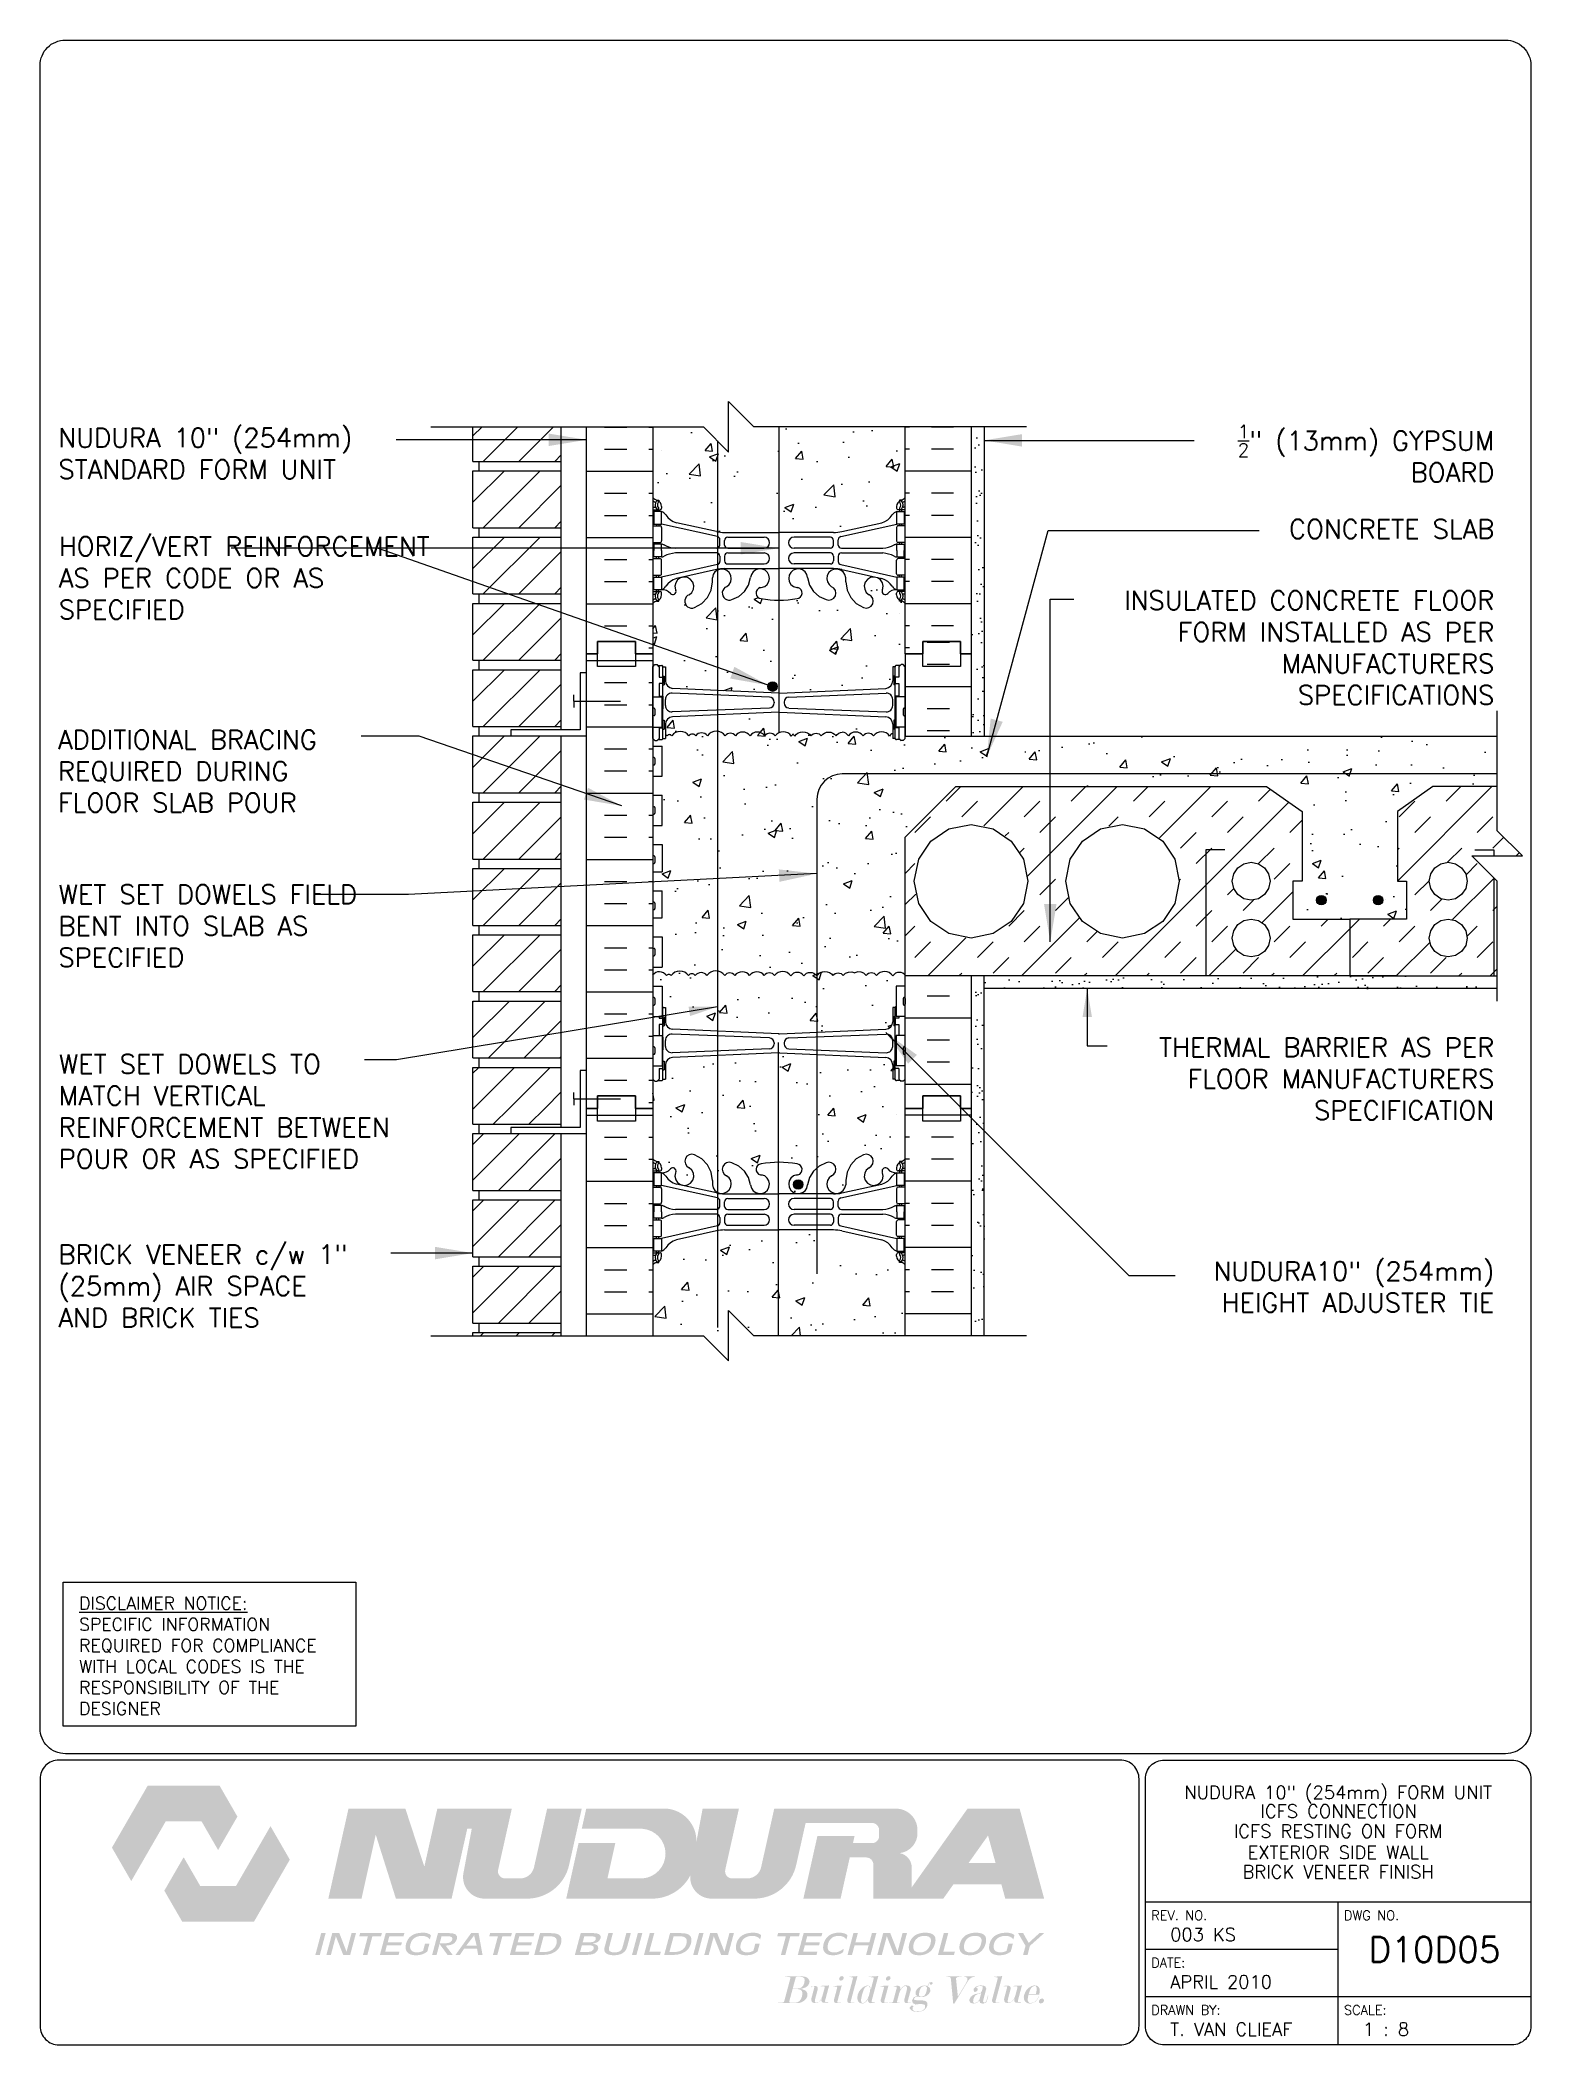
# Paper-space layout 'D10D05' of a CAD drawing. Header units: inches. Extents: x 0.42 to 7.8, y 0.49 to 10.41.
# The model-space entities are those that its viewports show. They can reach past a viewport. Long polylines and large blocks are cut down to what shows.
import ezdxf
from ezdxf.enums import TextEntityAlignment as Align

# ---------------------------------------------------------------- set-up
doc = ezdxf.new("R2010")
doc.units = ezdxf.units.IN
doc.header["$LTSCALE"] = 0.5
doc.header["$MEASUREMENT"] = 0
doc.linetypes.add('DASHED2', pattern=[0.375, 0.25, -0.125])
for name, color, linetype in [('HATCH', 12, 'Continuous'), ('line25', 2, 'Continuous'), ('LINE3', 3, 'Continuous'), ('LINE50', 5, 'Continuous'), ('LINE9', 9, 'Continuous'), ('LOGO', 7, 'Continuous'), ('TBK_LINE65', 3, 'Continuous'), ('TBK_TEXT', 4, 'Continuous'), ('TEXT', 4, 'Continuous'), ('Web_Edge', 9, 'Continuous')]:
    doc.layers.add(name, color=color, linetype=linetype)
doc.styles.add('DIM', font='romans.shx', dxfattribs={"width": 0.7})
doc.styles.add('ROMANS', font='romans.shx', dxfattribs={"height": 0.75})
doc.styles.get("Standard").update_dxf_attribs({"font": 'romans.shx', "height": 0.75})
doc.linetypes.add('STEEL', pattern='A,0.5,-0.2,["X",Standard,S=0.1,R=0,X=-0.1,Y=-0.05],-0.1', length=0.8)
doc.dimstyles.new('ext_12', dxfattribs={"dimscale": 12, "dimtxt": 0.09375, "dimasz": 0.09375, "dimexe": 0.09375, "dimexo": 0.0625, "dimgap": 0.0625, "dimtad": 1, "dimdec": 1, "dimzin": 2, "dimdsep": 46, "dimlunit": 4, "dimtxsty": 'DIM', "dimcen": 0.09, "dimdle": 0.09375, "dimclrt": 4, "dimadec": 0, "dimazin": 0, "dimtfac": 1, "dimtdec": 1, "dimtmove": 2, "dimatfit": 3, "dimfxl": 1, "dimfrac": 2, "dimtolj": 1, "dimtzin": 0, "dimarcsym": 0})
doc.dimstyles.new('ext_8', dxfattribs={"dimscale": 8, "dimtxt": 0.09375, "dimasz": 0.09375, "dimexe": 0.09375, "dimexo": 0.0625, "dimgap": 0.0625, "dimtad": 1, "dimdec": 1, "dimzin": 3, "dimdsep": 46, "dimlunit": 4, "dimtxsty": 'DIM', "dimcen": 0.09, "dimdle": 0.09375, "dimclrt": 4, "dimadec": 0, "dimazin": 0, "dimtfac": 1, "dimtdec": 1, "dimtmove": 2, "dimatfit": 3, "dimfxl": 1, "dimfrac": 2, "dimtolj": 1, "dimtzin": 0, "dimarcsym": 0})
pattern_1 = [(37.5, (79.0104, -47.49384), (-0.0314967, 0.963412), [0, -0.76, 0, -0.85, 0, -0.8125]), (7.5, (79.0104, -47.4938), (0.8848884, 1.411073), [0, -0.41, 0, -0.685, 0, -0.2625]), (327.5, (78.3954, -47.49384), (1.557071, 0.0028295), [0, -0.25, 0, -0.9, 0, -1.175]), (317.5, (78.3954, -47.4938), (1.503063, 0.438838), [0, -0.125, 0, -0.59, 0, -0.675])]
pattern_2 = [(50, (0, 0), (3.5863, -0.31376), [0.375, -4.125]), (355, (0, 0), (-0.693757, 3.76096), [0.3, -3.3]), (100.4514, (0.299, -0.026), (2.892544, 3.4472), [0.3187, -3.50571]), (46.1842, (0, 1), (5.336207, -0.827596), [0.5625, -6.1875]), (96.6356, (0.4447, 0.931), (4.67331, 4.87059), [0.47805, -5.25857]), (351.1842, (0, 1), (4.67331, 4.87059), [0.45, -4.95]), (21, (0.5, 0.75), (2.984535, -2.013094), [0.375, -4.125]), (326, (0.5, 0.75), (1.216577, 3.62575), [0.3, -3.3]), (71.4514, (0.7487, 0.5822), (4.20111, 1.612656), [0.3187, -3.50571]), (37.5, (0, 0), (0.0607993, 1.6644693), [0, -3.26, 0, -3.35, 0, -3.3125]), (7.5, (0, 0), (1.315348, 1.972059), [0, -1.91, 0, -3.185, 0, -1.2625]), (327.5, (-1.115, 0), (2.669112, -0.1127744), [0, -1.25, 0, -3.9, 0, -5.175]), (317.5, (-1.615, 0), (2.91593, 0.500525), [0, -1.625, 0, -2.59, 0, -3.675])]

psp = doc.layouts.new('D10D05')

# ---------------------------------------------------------------- texts
at = {"layer": 'TBK_TEXT', "color": 7, "style": 'ROMANS'}
for s, p in [('REV. NO.', (5.9215, 1.107)), ('DWG NO.', (6.876, 1.107)), ('DATE:', (5.9215, 0.8726)), ('DRAWN BY:', (5.9215, 0.6382)), ('SCALE:', (6.876, 0.6382))]:
    psp.add_text(s, height=0.04688, dxfattribs=at).set_placement(p)
at = {"layer": 'TEXT', "insert": (0.6134, 2.7065), "char_height": 0.0625, "width": 1.41371, "attachment_point": 1, "style": 'ROMANS'}
psp.add_mtext('{\\Fromans.shx|c1;\\LDISCLAIMER NOTICE:\\l\\PSPECIFIC INFORMATION REQUIRED FOR COMPLIANCE WITH LOCAL CODES IS THE RESPONSIBILITY OF THE DESIGNER}', dxfattribs=at)

msp = doc.modelspace()

# ---------------------------------------------------------------- texts
at = {"layer": 'TEXT', "char_height": 0.75, "style": 'ROMANS'}
for s, insert, width, attachment_point in [('NUDURA 10" (254mm) STANDARD FORM UNIT', (240.596, 106.104), 13.9131, 4), ('\\A1; {\\H0.7x;\\S1/2;}" (13mm) GYPSUM BOARD', (297.47, 106.111), 12.17415, 6), ('\\A1;CONCRETE SLAB', (297.47, 103.119), 12.17415, 6), ('HORIZ/VERT REINFORCEMENT AS PER CODE OR AS SPECIFIED', (240.612, 101.176), 16.22436, 4), ('INSULATED CONCRETE FLOOR FORM INSTALLED AS PER MANUFACTURERS SPECIFICATIONS', (297.47, 98.413), 17.62644, 6), ('ADDITIONAL BRACING REQUIRED DURING FLOOR SLAB POUR', (240.582, 93.525), 12.17415, 4), ('WET SET DOWELS FIELD BENT INTO SLAB AS SPECIFIED', (240.598, 87.395), 13.18701, 4), ('THERMAL BARRIER AS PER FLOOR MANUFACTURERS SPECIFICATION', (297.47, 81.341), 17.24655, 6), ('\\A1;WET SET DOWELS TO MATCH VERTICAL REINFORCEMENT BETWEEN POUR OR AS SPECIFIED', (240.61, 80.047), 14.54505, 4), ('BRICK VENEER c/w 1" (25mm) AIR SPACE AND BRICK TIES', (240.598, 73.134), 13.18701, 4), ('NUDURA10" (254mm) HEIGHT ADJUSTER TIE', (297.47, 73.097), 13.20807, 6)]:
    msp.add_mtext(s, dxfattribs=dict(at, insert=insert, width=width, attachment_point=attachment_point))

# ---------------------------------------------------------------- blocks, each defined once
blk = doc.blocks.new('TITLEBLOCK-Tag')
at = {"style": 'ROMANS'}
for tag, height, p in [('TITLE_LINE_1', 0.065, (0.927, -0.1328)), ('TITLE_LINE_2', 0.065, (0.9294, -0.2258)), ('CENTRE-LINE-3', 0.065, (0.927, -0.3246)), ('TITLE_LINE_4', 0.065, (0.927, -0.4299)), ('TITLE_LINE_5', 0.065, (0.927, -0.526)), ('DWG', 0.125, (1.4043, -0.9102))]:
    blk.add_attdef(tag, text='', height=height, dxfattribs=at).set_placement(p, align=Align.MIDDLE_CENTER)
for tag, p in [('LATEST_REVISION', (0.0954, -0.8366)), ('REVISION_DATE', (0.0954, -1.071)), ('DRAWN_BY', (0.0954, -1.3053)), ('SCALE', (1.0499, -1.3053))]:
    blk.add_attdef(tag, text='', height=0.065, dxfattribs=at).set_placement(p, align=Align.MIDDLE_LEFT)

# ---------------------------------------------------------------- hatches: boundary and pattern name
at = {"layer": 'HATCH'}
h = msp.add_hatch(dxfattribs=at)
h.set_pattern_fill('AR-CONC', color=256, scale=0.5)
h.set_pattern_definition(pattern_2)
h.paths.add_polyline_path([(274.143, 107.166), (268.143, 107.166), (267.143, 108.166), (267.143, 106.166), (266.143, 107.166), (264.143, 107.166), (264.143, 104.358, 0.088416), (264.289, 104.261), (264.379, 104.261), (264.379, 104.219, -0.249069), (264.489, 104.012), (264.489, 103.945, -0.414214), (264.427, 103.882), (264.379, 103.882), (264.379, 103.812), (264.484, 103.812, -0.155529), (264.66, 103.678, 0.180914), (265.078, 103.367), (266.658, 103.014, 0.054974), (266.985, 102.978), (269.143, 102.978), (271.301, 102.978, 0.054974), (271.628, 103.014), (273.209, 103.367, 0.180914), (273.626, 103.678, -0.155529), (273.802, 103.812), (273.907, 103.812), (273.907, 103.882), (273.86, 103.882, -0.414214), (273.797, 103.945), (273.797, 104.012, -0.249069), (273.907, 104.219), (273.907, 104.261), (273.997, 104.261, 0.08841), (274.143, 104.358)])
h = msp.add_hatch(dxfattribs=at)
h.set_pattern_fill('AR-SAND', color=256, scale=0.5, style=0)
h.set_pattern_definition(pattern_1)
h.paths.add_polyline_path([(277.268, 107.166), (276.768, 107.166), (276.768, 98.166), (276.768, 94.916), (277.268, 94.916)])
h = msp.add_hatch(dxfattribs=at)
h.set_pattern_fill('AR-CONC', color=256, scale=0.5)
h.set_pattern_definition(pattern_2)
h.paths.add_polyline_path([(274.143, 98.166), (274.143, 100.166, 0.08841), (273.997, 100.263), (273.907, 100.263), (273.907, 100.305, -0.249069), (273.797, 100.512), (273.797, 100.58, -0.414214), (273.86, 100.642), (273.907, 100.642), (273.907, 100.712), (273.802, 100.712, 0.231736), (273.444, 100.561, -0.8344), (273.233, 100.687), (273.245, 100.708, 2.155404), (272.706, 100.514, -1), (272.492, 100.002, -0.311223), (271.783, 101.018), (271.784, 101.183, 1.661382), (271.223, 100.831, -1), (271.009, 100.32, -0.30095), (270.273, 101.192, 1.661382), (269.712, 100.839, 0.055617), (269.891, 100.794, -0.843243), (269.857, 100.361, -0.047544), (269.143, 100.297, -0.047544), (268.429, 100.361, -0.843243), (268.395, 100.794, 0.055617), (268.574, 100.839, 1.661382), (268.013, 101.192, -0.30095), (267.277, 100.32, -1), (267.063, 100.831, 1.661382), (266.502, 101.183), (266.503, 101.018, -0.311223), (265.794, 100.002, -1), (265.58, 100.514, 2.155404), (265.042, 100.708), (265.053, 100.687, -0.834375), (264.842, 100.561, 0.23174), (264.484, 100.712), (264.379, 100.712), (264.379, 100.642), (264.427, 100.642, -0.414214), (264.489, 100.58), (264.489, 100.512, -0.249069), (264.379, 100.305), (264.379, 100.263), (264.289, 100.263, 0.088416), (264.143, 100.166), (264.143, 98.166), (264.143, 97.664), (264.223, 97.744), (264.313, 97.744), (264.343, 97.714), (264.493, 97.714, -0.414214), (264.543, 97.664), (264.643, 97.664), (264.643, 97.104, 0.390098), (264.918, 96.805), (269.127, 96.621, 0.020761), (269.143, 96.62, 0.020761), (269.16, 96.621), (273.368, 96.805, 0.390098), (273.643, 97.104), (273.643, 97.664), (273.743, 97.664, -0.414214), (273.793, 97.714), (273.893, 97.714), (273.943, 97.714), (273.973, 97.744), (274.063, 97.744), (274.143, 97.664)])
h = msp.add_hatch(dxfattribs=at)
h.set_pattern_fill('INSUL', color=256, scale=7, style=0)
h.set_pattern_definition([(0, (-2662.0184, -316.8435), (0, 2.625), []), (0, (-2662.0184, -315.9685), (0, 2.625), [0.875, -0.875]), (0, (-2662.0184, -315.0935), (0, 2.625), [0.875, -0.875])])
h.paths.add_polyline_path([(261.518, 80.166), (261.956, 80.166), (261.956, 80.666), (263.456, 80.666), (263.456, 80.166), (264.143, 80.166), (264.143, 98.166), (263.456, 98.166), (263.456, 98.666), (261.956, 98.666), (261.956, 98.166), (261.518, 98.166)])
h = msp.add_hatch(dxfattribs=at)
h.set_pattern_fill('INSUL', color=256, scale=7, style=0)
h.set_pattern_definition([(0, (79.0104, -47.4938), (0, 2.625), []), (0, (79.0104, -46.6188), (0, 2.625), [0.875, -0.875]), (0, (79.0104, -45.7438), (0, 2.625), [0.875, -0.875])])
h.paths.add_polyline_path([(276.768, 98.166), (276.331, 98.166), (276.331, 98.666), (274.831, 98.666), (274.831, 98.166), (274.143, 98.166), (274.143, 94.916), (276.768, 94.916)])
h.paths.add_polyline_path([(276.768, 85.416), (274.143, 85.416), (274.143, 80.166), (274.831, 80.166), (274.831, 80.666), (276.331, 80.666), (276.331, 80.166), (276.768, 80.166)])
h = msp.add_hatch(dxfattribs=at)
h.set_pattern_fill('AR-CONC', color=256, scale=0.5)
h.set_pattern_definition(pattern_2)
h.paths.add_polyline_path([(273.643, 95.385, 0.390098), (273.368, 95.684), (269.16, 95.868, 0.020761), (269.143, 95.869, 0.020761), (269.127, 95.868), (264.918, 95.684, 0.390098), (264.643, 95.385), (264.643, 94.994, -0.069351), (264.704, 94.924, -0.520567), (264.893, 94.924, -0.520567), (265.573, 94.924, -0.520567), (265.844, 94.924, -0.520567), (266.306, 94.924, -0.520567), (267.011, 94.924, -0.520567), (267.413, 94.924, -0.520567), (267.995, 94.924, -0.520567), (268.577, 94.924, -0.520567), (268.987, 94.924, -0.520567), (269.627, 94.916, -0.079956), (269.696, 94.988, -0.079956), (269.766, 94.916, -0.520567), (270.406, 94.924, -0.520567), (270.816, 94.924, -0.520567), (271.398, 94.924, -0.210681), (271.643, 95.073, -0.210681), (271.888, 94.924, -0.520567), (272.471, 94.924, -0.520567), (272.881, 94.924, -0.520567), (273.52, 94.916, -0.129832), (273.643, 95.02)])
h = msp.add_hatch(dxfattribs=at)
h.set_pattern_fill('AR-CONC', color=256, scale=0.5)
h.set_pattern_definition(pattern_2)
h.paths.add_polyline_path([(274.143, 90.916), (276.143, 92.916), (288.452, 92.916), (289.856, 91.926), (289.856, 89.166), (289.496, 89.166), (289.496, 87.666), (291.746, 87.666), (293.996, 87.666), (293.996, 89.166), (293.636, 89.166), (293.636, 91.926), (295.04, 92.916), (297.586, 92.916), (297.586, 94.916), (274.143, 94.916), (274.143, 94.824), (274.063, 94.744), (273.973, 94.744), (273.943, 94.774), (273.793, 94.774, -0.414214), (273.743, 94.824), (273.643, 94.824), (273.643, 95.02, 0.129832), (273.52, 94.916, 0.520567), (272.881, 94.924, 0.520567), (272.471, 94.924, 0.520567), (271.888, 94.924, 0.210681), (271.643, 95.073, 0.210681), (271.398, 94.924, 0.520567), (270.816, 94.924, 0.520567), (270.406, 94.924, 0.520567), (269.766, 94.916, 0.079956), (269.696, 94.988, 0.079956), (269.627, 94.916, 0.520567), (268.987, 94.924, 0.520567), (268.577, 94.924, 0.520567), (267.995, 94.924, 0.520567), (267.413, 94.924, 0.520567), (267.011, 94.924, 0.520567), (266.306, 94.924, 0.520567), (265.844, 94.924, 0.520567), (265.573, 94.924, 0.520567), (264.893, 94.924, 0.520567), (264.704, 94.924, 0.069351), (264.643, 94.994), (264.643, 94.824), (264.543, 94.824, -0.414214), (264.493, 94.774), (264.393, 94.774), (264.343, 94.774), (264.313, 94.744), (264.223, 94.744), (264.143, 94.824), (264.143, 94.521), (264.508, 94.521), (264.508, 93.321), (264.143, 93.321), (264.143, 92.571), (264.508, 92.571), (264.508, 91.371), (264.143, 91.371), (264.143, 90.621), (264.508, 90.621), (264.508, 89.541), (264.143, 89.541), (264.143, 88.791), (264.508, 88.791), (264.508, 87.711), (264.143, 87.711), (264.143, 86.961), (264.508, 86.961), (264.508, 85.761), (264.143, 85.761), (264.143, 85.457, -0.506254), (264.683, 85.429, -0.520567), (264.872, 85.429, -0.520567), (265.552, 85.429, -0.520567), (265.823, 85.429, -0.520567), (266.285, 85.429, -0.520567), (266.99, 85.429, -0.520567), (267.392, 85.429, -0.520567), (267.974, 85.429, -0.520567), (268.556, 85.429, -0.520567), (268.966, 85.429, -0.520567), (269.606, 85.421, -0.520567), (270.122, 85.421, -0.520567), (270.639, 85.421, -0.520567), (271.278, 85.429, -0.520567), (271.688, 85.429, -0.376132), (272.143, 85.541, -0.376132), (272.598, 85.429, -0.520567), (273.008, 85.429, -0.520567), (273.648, 85.421, -0.486615), (274.143, 85.448)])
h = msp.add_hatch(dxfattribs=at)
h.set_pattern_fill('AR-CONC', color=256, scale=0.5)
h.set_pattern_definition(pattern_2)
h.paths.add_polyline_path([(273.778, 85.011), (274.143, 85.011), (274.143, 85.448, 0.486615), (273.648, 85.421, 0.520567), (273.008, 85.429, 0.520567), (272.598, 85.429, 0.376132), (272.143, 85.541, 0.376132), (271.688, 85.429, 0.520567), (271.278, 85.429, 0.520567), (270.639, 85.421, 0.520567), (270.122, 85.421, 0.520567), (269.606, 85.421, 0.520567), (268.966, 85.429, 0.520567), (268.556, 85.429, 0.520567), (267.974, 85.429, 0.520567), (267.392, 85.429, 0.520567), (266.99, 85.429, 0.520567), (266.285, 85.429, 0.520567), (265.823, 85.429, 0.520567), (265.552, 85.429, 0.520567), (264.872, 85.429, 0.520567), (264.683, 85.429, 0.506254), (264.143, 85.457), (264.143, 85.011), (264.508, 85.011), (264.508, 84.212, -0.327813), (264.543, 84.164), (264.643, 84.164), (264.643, 83.603, 0.390098), (264.918, 83.304), (269.127, 83.121, 0.020761), (269.143, 83.12, 0.020761), (269.16, 83.121), (273.368, 83.304, 0.390098), (273.643, 83.603), (273.643, 84.164), (273.743, 84.164, -0.327813), (273.778, 84.212)])
h = msp.add_hatch(dxfattribs=at)
h.set_pattern_fill('AR-CONC', color=256, scale=0.5, style=0)
h.set_pattern_definition([(50, (70.207, 11.2777), (3.5863, -0.31376), [0.375, -4.125]), (355, (70.207, 11.2777), (-0.693757, 3.76096), [0.3, -3.3]), (100.4514, (70.506, 11.2516), (2.892547, 3.4472), [0.3187, -3.50571]), (46.1842, (70.207, 12.2777), (5.336205, -0.827595), [0.5625, -6.1875]), (96.6356, (70.6517, 12.2087), (4.67331, 4.87059), [0.47805, -5.25856]), (351.1842, (70.207, 12.2777), (4.67331, 4.8706), [0.45, -4.95]), (21, (70.707, 12.0277), (2.984535, -2.013094), [0.375, -4.125]), (326, (70.707, 12.0277), (1.216577, 3.62575), [0.3, -3.3]), (71.4514, (70.9557, 11.86), (4.201113, 1.61265), [0.3187, -3.50571]), (37.5, (70.207, 11.2777), (0.060799, 1.664469), [0, -3.26, 0, -3.35, 0, -3.3125]), (7.5, (70.207, 11.2777), (1.315348, 1.972059), [0, -1.91, 0, -3.185, 0, -1.2625]), (327.5, (69.092, 11.2777), (2.669112, -0.112774), [0, -1.25, 0, -3.9, 0, -5.175]), (317.5, (68.592, 11.2777), (2.91593, 0.500525), [0, -1.625, 0, -2.59, 0, -3.675])])
h.paths.add_polyline_path([(265.823, 85.429, 0.520567), (265.552, 85.429, 0.520567), (264.872, 85.429, 0.520567), (264.683, 85.429, 0.506254), (264.143, 85.457), (264.143, 85.011), (264.508, 85.011), (264.508, 84.913, -0.327813), (264.543, 84.866), (264.643, 84.866), (264.643, 84.305, 0.390098), (264.918, 84.006), (265.823, 83.931)])
h = msp.add_hatch(dxfattribs=at)
h.set_pattern_fill('AR-SAND', color=256, scale=0.5, style=0)
h.set_pattern_definition(pattern_1)
h.paths.add_polyline_path([(277.268, 85.416), (276.768, 85.416), (276.768, 80.166), (276.768, 71.166), (277.268, 71.166)])
h = msp.add_hatch(dxfattribs=at)
h.set_pattern_fill('AR-SAND', color=256, scale=0.5, style=0)
h.set_pattern_definition([(37.5, (74.207, 11.2777), (-0.0314967, 0.963412), [0, -0.76, 0, -0.85, 0, -0.8125]), (7.5, (74.207, 11.2777), (0.8848884, 1.411073), [0, -0.41, 0, -0.685, 0, -0.2625]), (327.5, (73.592, 11.2777), (1.557071, 0.0028295), [0, -0.25, 0, -0.9, 0, -1.175]), (317.5, (73.592, 11.2777), (1.503063, 0.438838), [0, -0.125, 0, -0.59, 0, -0.675])])
h.paths.add_polyline_path([(297.586, 84.916), (297.586, 85.416), (291.746, 85.416), (277.268, 85.416), (277.268, 84.916)])
h = msp.add_hatch(dxfattribs=at)
h.set_pattern_fill('AR-CONC', color=256, scale=0.5)
h.set_pattern_definition(pattern_2)
h.paths.add_polyline_path([(274.143, 80.166), (274.143, 81.324), (274.063, 81.244), (273.973, 81.244), (273.943, 81.274), (273.793, 81.274, -0.414214), (273.743, 81.324), (273.643, 81.324), (273.643, 81.885, 0.390098), (273.368, 82.184), (269.16, 82.368, 0.020761), (269.143, 82.369, 0.020761), (269.127, 82.368), (264.918, 82.184, 0.390098), (264.643, 81.885), (264.643, 81.324), (264.543, 81.324, -0.414214), (264.493, 81.274), (264.393, 81.274), (264.343, 81.274), (264.313, 81.244), (264.223, 81.244), (264.143, 81.324), (264.143, 80.166), (264.143, 78.166, 0.088416), (264.289, 78.069), (264.379, 78.069), (264.379, 78.027, -0.249069), (264.489, 77.82), (264.489, 77.752, -0.414214), (264.427, 77.69), (264.379, 77.69), (264.379, 77.62), (264.484, 77.62, 0.231736), (264.842, 77.771, -0.8344), (265.053, 77.645), (265.042, 77.624, 2.155404), (265.58, 77.818, -1), (265.794, 78.329, -0.311223), (266.503, 77.313), (266.502, 77.148, 1.661382), (267.063, 77.501, -1), (267.277, 78.012, -0.30095), (268.013, 77.14, 1.661382), (268.574, 77.493, 0.055617), (268.395, 77.538, -0.843243), (268.429, 77.971, -0.047544), (269.143, 78.035, -0.047544), (269.857, 77.971, -0.843243), (269.891, 77.538, 0.055617), (269.712, 77.493, 1.661382), (270.273, 77.14, -0.30095), (271.009, 78.012, -1), (271.223, 77.501, 1.661382), (271.784, 77.148), (271.783, 77.313, -0.311223), (272.492, 78.329, -1), (272.706, 77.818, 2.155404), (273.245, 77.624), (273.233, 77.645, -0.834375), (273.444, 77.771, 0.23174), (273.802, 77.62), (273.907, 77.62), (273.907, 77.69), (273.86, 77.69, -0.414214), (273.797, 77.752), (273.797, 77.82, -0.249069), (273.907, 78.027), (273.907, 78.069), (273.997, 78.069, 0.08841), (274.143, 78.166)])
h = msp.add_hatch(dxfattribs=at)
h.set_pattern_fill('AR-CONC', color=256, scale=0.5)
h.set_pattern_definition(pattern_2)
h.paths.add_polyline_path([(274.143, 73.974, 0.08841), (273.997, 74.071), (273.907, 74.071), (273.907, 74.113, -0.249069), (273.797, 74.32), (273.797, 74.387, -0.414214), (273.86, 74.45), (273.907, 74.45), (273.907, 74.52), (273.802, 74.52, -0.155529), (273.626, 74.654, 0.180914), (273.209, 74.965), (271.628, 75.318, 0.054974), (271.301, 75.354), (269.143, 75.354), (266.985, 75.354, 0.054974), (266.658, 75.318), (265.078, 74.965, 0.180914), (264.66, 74.654, -0.155529), (264.484, 74.52), (264.379, 74.52), (264.379, 74.45), (264.427, 74.45, -0.414214), (264.489, 74.387), (264.489, 74.32, -0.249069), (264.379, 74.113), (264.379, 74.071), (264.289, 74.071, 0.088416), (264.143, 73.974), (264.143, 71.166), (266.143, 71.166), (267.143, 70.166), (267.143, 72.166), (268.143, 71.166), (274.143, 71.166)])
at = {"layer": 'LINE3'}
for points in [[(269.072, 96.875, 1), (268.697, 96.875, 1)], [(290.809, 88.416, 1), (290.434, 88.416, 1)], [(293.059, 88.416, 1), (292.684, 88.416, 1)], [(270.087, 77.156, 1), (269.712, 77.156, 1)]]:
    msp.add_hatch(color=256, dxfattribs=at).paths.add_polyline_path(points)

# ---------------------------------------------------------------- linework, layer by layer
at = {"layer": 'HATCH'}
for p, q in [((257.018, 106.8), (257.384, 107.166)), ((257.426, 105.794), (258.798, 107.166)), ((258.84, 105.794), (260.212, 107.166)), ((262.232, 107.156), (263.107, 107.156)), ((263.982, 107.156), (264.143, 107.156)), ((274.305, 107.156), (274.143, 107.156)), ((276.055, 107.156), (275.18, 107.156)), ((260.255, 105.794), (260.518, 106.058)), ((262.232, 106.281), (263.107, 106.281)), ((263.982, 106.281), (264.143, 106.281)), ((264.488, 106.226), (264.488, 106.226)), ((274.305, 106.281), (274.143, 106.281)), ((276.055, 106.281), (275.18, 106.281)), ((257.018, 104.175), (258.262, 105.419)), ((257.426, 103.169), (259.676, 105.419)), ((258.84, 103.169), (260.518, 104.847)), ((261.518, 105.406), (264.143, 105.406)), ((276.768, 105.406), (274.143, 105.406)), ((262.232, 104.531), (263.107, 104.531)), ((263.982, 104.531), (264.143, 104.531)), ((274.305, 104.531), (274.143, 104.531)), ((276.055, 104.531), (275.18, 104.531)), ((260.255, 103.169), (260.518, 103.433)), ((262.232, 103.656), (263.107, 103.656)), ((263.982, 103.656), (264.143, 103.656)), ((274.305, 103.656), (274.143, 103.656)), ((276.055, 103.656), (275.18, 103.656)), ((257.018, 101.55), (258.262, 102.794)), ((257.426, 100.544), (259.676, 102.794)), ((261.518, 102.781), (264.143, 102.781)), ((276.768, 102.781), (274.143, 102.781)), ((258.84, 100.544), (260.518, 102.222)), ((262.232, 101.906), (263.107, 101.906)), ((263.982, 101.906), (264.143, 101.906)), ((274.305, 101.906), (274.143, 101.906)), ((276.055, 101.906), (275.18, 101.906)), ((262.232, 101.031), (263.107, 101.031)), ((263.982, 101.031), (264.143, 101.031)), ((274.305, 101.031), (274.143, 101.031)), ((276.055, 101.031), (275.18, 101.031)), ((257.018, 98.925), (258.262, 100.169)), ((257.426, 97.919), (259.676, 100.169)), ((260.255, 100.544), (260.518, 100.808)), ((261.518, 100.156), (264.143, 100.156)), ((276.768, 100.156), (274.143, 100.156)), ((258.84, 97.919), (260.518, 99.597)), ((262.232, 99.281), (263.107, 99.281)), ((263.982, 99.281), (264.143, 99.281)), ((273.903, 99.753), (273.903, 99.753)), ((274.305, 99.281), (274.143, 99.281)), ((276.055, 99.281), (275.18, 99.281)), ((264.278, 99.003), (264.278, 99.003)), ((260.255, 97.919), (260.518, 98.183)), ((263.982, 98.406), (264.143, 98.406)), ((274.305, 98.406), (274.143, 98.406)), ((257.018, 96.3), (258.262, 97.544)), ((257.426, 95.294), (259.676, 97.544)), ((258.84, 95.294), (260.518, 96.972)), ((260.255, 95.294), (260.518, 95.558)), ((257.018, 93.675), (258.262, 94.919)), ((257.426, 92.669), (259.676, 94.919)), ((285.662, 94.897), (285.662, 94.897)), ((258.84, 92.669), (260.518, 94.347)), ((260.255, 92.669), (260.518, 92.933)), ((275.763, 92.337), (276.342, 92.916)), ((277.258, 91.357), (278.817, 92.916)), ((278.987, 89.373), (282.53, 92.916)), ((280.713, 92.337), (281.292, 92.916)), ((283.187, 92.337), (283.767, 92.916)), ((284.205, 90.879), (286.242, 92.916)), ((293.636, 89.174), (297.379, 92.916)), ((295.562, 92.337), (296.141, 92.916)), ((257.018, 91.05), (258.262, 92.294)), ((257.426, 90.044), (259.676, 92.294)), ((276.382, 91.718), (277, 92.337)), ((278.856, 91.718), (279.475, 92.337)), ((282.454, 85.416), (289.333, 92.295)), ((283.806, 91.718), (284.425, 92.337)), ((286.281, 91.718), (286.9, 92.337)), ((288.137, 92.337), (288.607, 92.807)), ((293.706, 91.718), (294.324, 92.337)), ((258.84, 90.044), (260.518, 91.722)), ((274.525, 91.099), (275.144, 91.718)), ((279.475, 91.099), (280.094, 91.718)), ((282.199, 91.348), (282.569, 91.718)), ((286.9, 91.099), (287.519, 91.718)), ((289.375, 91.099), (289.856, 91.581)), ((294.324, 91.099), (294.943, 91.718)), ((296.799, 91.099), (297.418, 91.718)), ((278.101, 90.962), (278.238, 91.099)), ((285.044, 90.48), (285.662, 91.099)), ((297.418, 90.48), (297.845, 90.907)), ((260.255, 90.044), (260.518, 90.308)), ((274.143, 89.479), (274.525, 89.862)), ((278.685, 90.309), (278.856, 90.48)), ((285.662, 89.862), (286.281, 90.48)), ((288.137, 89.862), (288.756, 90.48)), ((288.756, 89.243), (289.375, 89.862)), ((293.636, 90.411), (293.706, 90.48)), ((295.615, 89.915), (296.181, 90.48)), ((296.356, 89.418), (296.799, 89.862)), ((298.341, 90.166), (298.463, 90.288)), ((257.018, 88.425), (258.262, 89.669)), ((257.426, 87.419), (259.676, 89.669)), ((258.84, 87.419), (260.518, 89.097)), ((279.475, 88.624), (280.094, 89.243)), ((284.996, 89.196), (285.044, 89.243)), ((294.324, 88.624), (294.9, 89.2)), ((295.821, 87.646), (297.463, 89.288)), ((274.143, 88.242), (274.555, 88.654)), ((280.094, 88.005), (280.595, 88.507)), ((286.9, 88.624), (287.152, 88.876)), ((287.519, 88.005), (287.935, 88.422)), ((288.278, 87.527), (289.496, 88.746)), ((293.158, 88.442), (293.158, 88.442)), ((294.943, 88.005), (295.397, 88.46)), ((297.418, 88.005), (297.586, 88.173)), ((260.255, 87.419), (260.518, 87.683)), ((274.143, 87.004), (274.525, 87.387)), ((278.238, 87.387), (278.856, 88.005)), ((278.742, 85.416), (281.033, 87.707)), ((278.856, 86.768), (279.475, 87.387)), ((285.662, 87.387), (286.281, 88.005)), ((286.281, 86.768), (286.9, 87.387)), ((288.756, 86.768), (289.375, 87.387)), ((290.612, 87.387), (290.891, 87.666)), ((291.746, 87.284), (292.129, 87.666)), ((293.087, 87.387), (293.366, 87.666)), ((293.706, 86.768), (294.324, 87.387)), ((296.396, 86.984), (296.799, 87.387)), ((257.018, 85.8), (258.262, 87.044)), ((257.426, 84.794), (259.676, 87.044)), ((274.525, 86.149), (275.144, 86.768)), ((275.03, 85.416), (276.539, 86.926)), ((277, 86.149), (277.619, 86.768)), ((281.331, 86.768), (281.725, 87.161)), ((281.95, 86.149), (282.569, 86.768)), ((284.425, 86.149), (285.044, 86.768)), ((289.375, 86.149), (289.993, 86.768)), ((289.879, 85.416), (291.746, 87.284)), ((291.85, 86.149), (292.468, 86.768)), ((293.591, 85.416), (294.919, 86.744)), ((296.799, 86.149), (297.418, 86.768)), ((258.84, 84.794), (260.518, 86.472)), ((277.619, 85.531), (278.238, 86.149)), ((280.094, 85.531), (280.713, 86.149)), ((285.044, 85.531), (285.662, 86.149)), ((286.166, 85.416), (287.232, 86.482)), ((287.519, 85.531), (288.137, 86.149)), ((292.468, 85.531), (293.087, 86.149)), ((294.943, 85.531), (295.562, 86.149)), ((260.255, 84.794), (260.518, 85.058)), ((276.267, 85.416), (276.382, 85.531)), ((281.217, 85.416), (281.331, 85.531)), ((283.692, 85.416), (283.806, 85.531)), ((288.641, 85.416), (288.756, 85.531)), ((291.116, 85.416), (291.231, 85.531)), ((296.066, 85.416), (296.181, 85.531)), ((297.303, 85.416), (297.586, 85.698)), ((257.018, 84.386), (257.051, 84.419)), ((257.018, 82.972), (258.465, 84.419)), ((257.63, 82.169), (259.88, 84.419)), ((259.044, 82.169), (260.518, 83.644)), ((257.018, 81.568), (257.245, 81.794)), ((257.048, 80.183), (258.659, 81.794)), ((258.462, 80.183), (260.073, 81.794)), ((260.458, 82.169), (260.518, 82.229)), ((259.876, 80.183), (260.518, 80.825)), ((257.018, 80.153), (257.048, 80.183)), ((257.823, 79.544), (258.462, 80.183)), ((259.237, 79.544), (259.876, 80.183)), ((261.518, 79.906), (264.143, 79.906)), ((273.813, 79.922), (273.813, 79.922)), ((276.768, 79.906), (274.143, 79.906)), ((257.018, 77.325), (258.862, 79.169)), ((257.018, 78.739), (257.448, 79.169)), ((258.027, 76.919), (260.277, 79.169)), ((262.232, 79.031), (263.107, 79.031)), ((263.982, 79.031), (264.143, 79.031)), ((274.305, 79.031), (274.143, 79.031)), ((276.055, 79.031), (275.18, 79.031)), ((259.876, 77.558), (260.518, 78.2)), ((262.232, 78.156), (263.107, 78.156)), ((263.982, 78.156), (264.143, 78.156)), ((274.305, 78.156), (274.143, 78.156)), ((276.055, 78.156), (275.18, 78.156)), ((259.237, 76.919), (259.876, 77.558)), ((261.518, 77.281), (264.143, 77.281)), ((276.768, 77.281), (274.143, 77.281)), ((257.018, 74.7), (258.862, 76.544)), ((257.018, 76.114), (257.448, 76.544)), ((258.027, 74.294), (260.277, 76.544)), ((262.232, 76.406), (263.107, 76.406)), ((263.982, 76.406), (264.143, 76.406)), ((274.305, 76.406), (274.143, 76.406)), ((276.055, 76.406), (275.18, 76.406)), ((259.876, 74.933), (260.518, 75.575)), ((262.232, 75.531), (263.107, 75.531)), ((263.982, 75.531), (264.143, 75.531)), ((274.305, 75.531), (274.143, 75.531)), ((276.055, 75.531), (275.18, 75.531)), ((259.237, 74.294), (259.876, 74.933)), ((261.518, 74.656), (264.143, 74.656)), ((276.768, 74.656), (274.143, 74.656)), ((257.018, 72.075), (258.862, 73.919)), ((257.018, 73.489), (257.448, 73.919)), ((258.027, 71.669), (260.277, 73.919)), ((262.232, 73.781), (263.107, 73.781)), ((263.982, 73.781), (264.143, 73.781)), ((274.305, 73.781), (274.143, 73.781)), ((276.055, 73.781), (275.18, 73.781)), ((259.237, 71.669), (259.876, 72.308)), ((259.876, 72.308), (260.518, 72.95)), ((262.232, 72.906), (263.107, 72.906)), ((263.982, 72.906), (264.143, 72.906)), ((274.305, 72.906), (274.143, 72.906)), ((276.055, 72.906), (275.18, 72.906)), ((261.518, 72.031), (264.143, 72.031)), ((276.768, 72.031), (274.143, 72.031)), ((257.32, 71.166), (257.448, 71.294)), ((258.734, 71.166), (258.862, 71.294)), ((260.148, 71.166), (260.277, 71.294))]:
    msp.add_line(p, q, dxfattribs=at)
for points in [[(269.696, 94.988, 0.079956), (269.627, 94.916, 0.520567), (268.987, 94.924, 0.520567), (268.577, 94.924, 0.520567), (267.995, 94.924, 0.520567), (267.413, 94.924, 0.520567), (267.011, 94.924, 0.520567), (266.306, 94.924, 0.520567), (265.844, 94.924, 0.520567), (265.573, 94.924, 0.520567), (264.893, 94.924, 0.520567), (264.704, 94.924, 0.069351), (264.643, 94.994, 0.069351)], [(269.696, 94.988, -0.079956), (269.766, 94.916, -0.520567), (270.406, 94.924, -0.520567), (270.816, 94.924, -0.520567), (271.398, 94.924, -0.210681), (271.643, 95.073, -0.210681)], [(273.643, 95.02, 0.129832), (273.52, 94.916, 0.520567), (272.881, 94.924, 0.520567), (272.471, 94.924, 0.520567), (271.888, 94.924, 0.210681), (271.643, 95.073, 0.210681)], [(270.122, 85.421, 0.520567), (269.606, 85.421, 0.520567), (268.966, 85.429, 0.520567), (268.556, 85.429, 0.520567), (267.974, 85.429, 0.520567), (267.392, 85.429, 0.520567), (266.99, 85.429, 0.520567), (266.285, 85.429, 0.520567), (265.823, 85.429, 0.520567), (265.552, 85.429, 0.520567), (264.872, 85.429, 0.520567), (264.683, 85.429, 0.520567), (264.134, 85.445)], [(270.122, 85.421, -0.520567), (270.639, 85.421, -0.520567), (271.278, 85.429, -0.520567), (271.688, 85.429, -0.376132), (272.143, 85.541, -0.376132)], [(274.164, 85.421, 0.520567), (273.648, 85.421, 0.520567), (273.008, 85.429, 0.520567), (272.598, 85.429, 0.376132), (272.143, 85.541, 0.376132)]]:
    msp.add_lwpolyline(points, format="xyb", dxfattribs=at)
at = {"layer": 'line25'}
for p, q in [((257.018, 105.794), (257.018, 107.166)), ((260.518, 95.169), (260.518, 107.166)), ((264.143, 107.166), (264.143, 98.166)), ((274.143, 98.166), (274.143, 107.166)), ((257.018, 105.794), (260.518, 105.794)), ((257.268, 105.419), (257.268, 105.794)), ((257.018, 105.419), (260.518, 105.419)), ((257.018, 103.169), (257.018, 105.419)), ((257.018, 103.169), (260.518, 103.169)), ((257.018, 102.794), (260.518, 102.794)), ((257.018, 100.544), (257.018, 102.794)), ((257.268, 102.794), (257.268, 103.169)), ((257.018, 100.544), (260.518, 100.544)), ((257.018, 100.169), (260.518, 100.169)), ((257.018, 97.919), (257.018, 100.169)), ((257.268, 100.169), (257.268, 100.544)), ((257.018, 97.919), (260.518, 97.919)), ((257.268, 97.544), (257.268, 97.919)), ((264.143, 98.166), (264.143, 80.166)), ((274.143, 98.166), (274.143, 94.916)), ((257.018, 97.544), (260.518, 97.544)), ((257.018, 95.294), (257.018, 97.544)), ((264.143, 96.471), (264.508, 96.471)), ((264.508, 95.271), (264.508, 96.471)), ((274.143, 96.471), (273.778, 96.471)), ((273.778, 95.271), (273.778, 96.471)), ((257.018, 95.294), (260.518, 95.294)), ((257.268, 94.919), (257.268, 95.294)), ((257.018, 94.919), (260.518, 94.919)), ((257.018, 92.669), (257.018, 94.919)), ((260.518, 79.419), (260.518, 94.919)), ((264.143, 95.271), (264.508, 95.271)), ((264.143, 94.521), (264.508, 94.521)), ((264.508, 93.321), (264.508, 94.521)), ((274.143, 95.271), (273.778, 95.271)), ((274.143, 94.916), (297.586, 94.916)), ((264.143, 93.321), (264.508, 93.321)), ((274.143, 90.916), (276.143, 92.916)), ((276.143, 92.916), (288.452, 92.916)), ((288.452, 92.916), (289.856, 91.926)), ((257.018, 92.669), (260.518, 92.669)), ((257.018, 92.294), (260.518, 92.294)), ((257.018, 90.044), (257.018, 92.294)), ((257.268, 92.294), (257.268, 92.669)), ((264.143, 92.571), (264.508, 92.571)), ((264.508, 91.371), (264.508, 92.571)), ((264.143, 91.371), (264.508, 91.371)), ((289.856, 91.926), (289.856, 89.166)), ((264.143, 90.621), (264.508, 90.621)), ((264.508, 90.621), (264.508, 89.541)), ((274.143, 80.166), (274.143, 90.916)), ((257.018, 90.044), (260.518, 90.044)), ((257.268, 89.669), (257.268, 90.044)), ((257.018, 89.669), (260.518, 89.669)), ((257.018, 87.419), (257.018, 89.669)), ((264.143, 89.541), (264.508, 89.541)), ((289.856, 89.166), (289.496, 89.166)), ((289.496, 89.166), (289.496, 87.666)), ((264.143, 88.791), (264.508, 88.791)), ((264.508, 87.711), (264.508, 88.791)), ((257.018, 87.419), (260.518, 87.419)), ((257.268, 87.044), (257.268, 87.419)), ((264.143, 87.711), (264.508, 87.711)), ((289.496, 87.666), (291.746, 87.666)), ((291.746, 87.666), (291.746, 85.416)), ((257.018, 87.044), (260.518, 87.044)), ((257.018, 84.794), (257.018, 87.044)), ((264.143, 86.961), (264.508, 86.961)), ((264.508, 86.961), (264.508, 85.761)), ((264.143, 85.761), (264.508, 85.761)), ((264.143, 85.011), (264.508, 85.011)), ((264.508, 85.011), (264.508, 83.811)), ((273.778, 85.011), (273.778, 83.811)), ((274.143, 85.011), (273.778, 85.011)), ((293.591, 85.416), (274.143, 85.416)), ((257.018, 84.794), (260.518, 84.794)), ((257.018, 82.169), (257.018, 84.419)), ((257.018, 84.419), (260.518, 84.419)), ((257.268, 84.419), (257.268, 84.794)), ((264.143, 83.811), (264.508, 83.811)), ((274.143, 83.811), (273.778, 83.811)), ((264.143, 83.061), (264.508, 83.061)), ((264.508, 83.061), (264.508, 81.861)), ((274.143, 83.061), (273.778, 83.061)), ((273.778, 83.061), (273.778, 81.861)), ((257.018, 82.169), (260.518, 82.169)), ((257.018, 81.794), (260.518, 81.794)), ((257.018, 79.544), (257.018, 81.794)), ((257.268, 81.794), (257.268, 82.169)), ((257.268, 81.794), (257.268, 82.169)), ((264.143, 81.861), (264.508, 81.861)), ((274.143, 81.861), (273.778, 81.861)), ((257.018, 79.544), (260.518, 79.544)), ((257.268, 79.169), (257.268, 79.544)), ((264.143, 80.166), (264.143, 71.166)), ((274.143, 71.166), (274.143, 80.166)), ((257.018, 79.169), (260.518, 79.169)), ((257.018, 76.919), (257.018, 79.169)), ((260.518, 71.166), (260.518, 79.169)), ((257.018, 76.919), (260.518, 76.919)), ((257.018, 76.544), (260.518, 76.544)), ((257.018, 74.294), (257.018, 76.544)), ((257.268, 76.544), (257.268, 76.919)), ((257.018, 74.294), (260.518, 74.294)), ((257.018, 73.919), (260.518, 73.919)), ((257.018, 71.669), (257.018, 73.919)), ((257.268, 73.919), (257.268, 74.294)), ((257.018, 71.669), (260.518, 71.669)), ((257.268, 71.294), (257.268, 71.669)), ((257.018, 71.294), (260.518, 71.294)), ((257.018, 71.166), (257.018, 71.294))]:
    msp.add_line(p, q, dxfattribs=at)
msp.add_lwpolyline([(297.586, 92.916), (295.04, 92.916), (293.636, 91.926), (293.636, 89.166), (293.996, 89.166), (293.996, 87.666), (291.746, 87.666), (291.746, 85.416), (297.586, 85.416)], dxfattribs=at)
at = {"layer": 'LINE3'}
for p, q in [((266.698, 106.611), (266.698, 71.486)), ((269.127, 107.166), (269.127, 95.044)), ((269.108, 82.778), (269.108, 71.17))]:
    msp.add_line(p, q, dxfattribs=at)
at = {"layer": 'LINE3', "linetype": 'STEEL'}
msp.add_line((297.586, 93.416), (276.143, 93.416), dxfattribs=at)
at = {"layer": 'LINE3'}
msp.add_lwpolyline([(276.143, 93.416), (271.643, 93.416, 0.414214), (270.643, 92.416), (270.643, 73.613)], format="xyb", dxfattribs=at)
for centre in [(268.885, 96.875), (290.621, 88.416), (292.871, 88.416), (269.899, 77.156)]:
    msp.add_circle(centre, 0.188, dxfattribs=at)
at = {"layer": 'LINE50'}
for p, q in [((261.518, 98.166), (261.518, 107.166)), ((276.768, 98.166), (276.768, 107.166)), ((261.518, 80.166), (261.518, 98.166)), ((276.768, 94.916), (276.768, 98.166)), ((276.768, 80.166), (276.768, 85.416)), ((261.518, 71.166), (261.518, 80.166)), ((276.768, 71.166), (276.768, 80.166))]:
    msp.add_line(p, q, dxfattribs=at)
for points in [[(261.518, 98.166), (261.956, 98.166), (261.956, 98.666), (263.456, 98.666), (263.456, 98.166), (264.143, 98.166)], [(264.143, 98.166), (263.456, 98.166), (263.456, 98.666), (261.956, 98.666), (261.956, 98.166), (261.518, 98.166)], [(276.768, 98.166), (276.331, 98.166), (276.331, 98.666), (274.831, 98.666), (274.831, 98.166), (274.143, 98.166)], [(274.143, 98.166), (274.831, 98.166), (274.831, 98.666), (276.331, 98.666), (276.331, 98.166), (276.768, 98.166)], [(264.143, 80.166), (263.456, 80.166), (263.456, 80.666), (261.956, 80.666), (261.956, 80.166), (261.518, 80.166)], [(261.518, 80.166), (261.956, 80.166), (261.956, 80.666), (263.456, 80.666), (263.456, 80.166), (264.143, 80.166)], [(274.143, 80.166), (274.831, 80.166), (274.831, 80.666), (276.331, 80.666), (276.331, 80.166), (276.768, 80.166)], [(276.768, 80.166), (276.331, 80.166), (276.331, 80.666), (274.831, 80.666), (274.831, 80.166), (274.143, 80.166)]]:
    msp.add_lwpolyline(points, dxfattribs=at)
at = {"layer": 'LINE9'}
for p, q in [((267.143, 106.166), (267.143, 108.166)), ((267.143, 108.166), (268.143, 107.166)), ((255.343, 107.166), (266.143, 107.166)), ((266.143, 107.166), (267.143, 106.166)), ((278.943, 107.166), (268.143, 107.166)), ((277.268, 107.166), (277.268, 94.916)), ((264.143, 97.664), (264.223, 97.744)), ((264.143, 94.824), (264.143, 97.664)), ((264.223, 97.744), (264.313, 97.744)), ((264.393, 97.664), (264.313, 97.744)), ((264.343, 97.714), (264.493, 97.714)), ((264.393, 97.714), (264.493, 97.714)), ((264.393, 97.664), (264.393, 97.244)), ((264.543, 94.824), (264.543, 97.664)), ((264.543, 97.664), (264.643, 97.664)), ((264.643, 97.664), (264.643, 97.104)), ((273.743, 97.664), (273.643, 97.664)), ((273.643, 97.664), (273.643, 97.104)), ((273.743, 94.824), (273.743, 97.664)), ((273.943, 97.714), (273.793, 97.714)), ((273.893, 97.714), (273.793, 97.714)), ((273.893, 97.664), (273.973, 97.744)), ((273.893, 97.664), (273.893, 97.244)), ((274.063, 97.744), (273.973, 97.744)), ((274.143, 97.664), (274.063, 97.744)), ((274.143, 94.824), (274.143, 97.664)), ((261.268, 97.429), (261.518, 97.429)), ((261.268, 97.419), (261.268, 95.169)), ((264.393, 96.994), (264.393, 96.494)), ((264.543, 97.644), (264.543, 97.644)), ((264.543, 97.294), (264.593, 97.294)), ((264.543, 96.944), (264.593, 96.944)), ((264.593, 97.294), (264.593, 96.944)), ((273.693, 97.294), (273.693, 96.944)), ((273.743, 97.294), (273.693, 97.294)), ((273.743, 96.944), (273.693, 96.944)), ((273.743, 97.644), (273.743, 97.644)), ((273.893, 96.994), (273.893, 96.494)), ((261.018, 96.294), (261.018, 96.544)), ((261.018, 96.294), (262.864, 96.294)), ((261.018, 96.294), (261.018, 96.044)), ((264.643, 96.126), (264.643, 96.363)), ((268.76, 96.461), (264.903, 96.613)), ((269.127, 96.621), (264.918, 96.805)), ((268.943, 96.262), (268.943, 96.227)), ((269.16, 96.621), (273.368, 96.805)), ((269.343, 96.262), (269.343, 96.227)), ((269.527, 96.461), (273.383, 96.613)), ((273.643, 96.126), (273.643, 96.363)), ((264.143, 95.981), (264.143, 95.761)), ((264.143, 95.926), (264.143, 95.926)), ((264.143, 95.816), (264.143, 95.816)), ((264.183, 96.021), (264.183, 96.021)), ((264.183, 95.721), (264.183, 95.721)), ((264.223, 95.981), (264.223, 95.761)), ((264.543, 95.544), (264.593, 95.544)), ((264.593, 95.544), (264.593, 95.194)), ((264.643, 95.385), (264.643, 94.824)), ((268.76, 96.027), (264.903, 95.876)), ((269.127, 95.868), (264.918, 95.684)), ((269.16, 95.868), (273.368, 95.684)), ((269.527, 96.027), (273.383, 95.876)), ((273.643, 95.385), (273.643, 94.824)), ((273.743, 95.544), (273.693, 95.544)), ((273.693, 95.544), (273.693, 95.194)), ((274.063, 95.981), (274.063, 95.761)), ((274.063, 95.926), (274.063, 95.926)), ((274.063, 95.816), (274.063, 95.816)), ((274.103, 96.021), (274.103, 96.021)), ((274.103, 95.721), (274.103, 95.721)), ((274.143, 95.981), (274.143, 95.761)), ((261.268, 95.169), (258.518, 95.169)), ((258.518, 95.169), (258.518, 94.919)), ((258.518, 94.919), (261.518, 94.919)), ((264.143, 94.824), (264.223, 94.744)), ((264.223, 94.744), (264.313, 94.744)), ((264.393, 94.824), (264.313, 94.744)), ((264.343, 94.774), (264.493, 94.774)), ((264.393, 95.244), (264.393, 94.824)), ((264.393, 94.774), (264.493, 94.774)), ((264.543, 95.194), (264.593, 95.194)), ((264.543, 94.824), (264.643, 94.824)), ((273.743, 94.824), (273.643, 94.824)), ((273.743, 95.194), (273.693, 95.194)), ((273.893, 94.774), (273.793, 94.774)), ((273.943, 94.774), (273.793, 94.774)), ((273.893, 95.244), (273.893, 94.824)), ((273.893, 94.824), (273.973, 94.744)), ((274.063, 94.744), (273.973, 94.744)), ((274.143, 94.824), (274.063, 94.744)), ((264.143, 94.031), (264.143, 93.811)), ((264.143, 93.976), (264.143, 93.976)), ((264.143, 93.866), (264.143, 93.866)), ((264.183, 94.071), (264.183, 94.071)), ((264.183, 93.771), (264.183, 93.771)), ((264.223, 94.031), (264.223, 93.811)), ((264.183, 92.121), (264.183, 92.121)), ((264.143, 92.081), (264.143, 91.861)), ((264.143, 92.026), (264.143, 92.026)), ((264.143, 91.916), (264.143, 91.916)), ((264.183, 91.821), (264.183, 91.821)), ((264.223, 92.081), (264.223, 91.861)), ((264.143, 90.131), (264.143, 89.911)), ((264.143, 90.076), (264.143, 90.076)), ((264.143, 89.966), (264.143, 89.966)), ((264.183, 90.171), (264.183, 90.171)), ((264.183, 89.871), (264.183, 89.871)), ((264.223, 90.131), (264.223, 89.911)), ((264.143, 88.301), (264.143, 88.081)), ((264.143, 88.246), (264.143, 88.246)), ((264.143, 88.136), (264.143, 88.136)), ((264.183, 88.341), (264.183, 88.341)), ((264.223, 88.301), (264.223, 88.081)), ((264.183, 88.041), (264.183, 88.041)), ((264.143, 86.471), (264.143, 86.251)), ((264.143, 86.416), (264.143, 86.416)), ((264.143, 86.306), (264.143, 86.306)), ((264.183, 86.511), (264.183, 86.511)), ((264.183, 86.211), (264.183, 86.211)), ((264.223, 86.471), (264.223, 86.251)), ((277.268, 71.166), (277.268, 85.416)), ((264.143, 84.521), (264.143, 84.301)), ((264.143, 84.466), (264.143, 84.466)), ((264.143, 84.356), (264.143, 84.356)), ((264.183, 84.561), (264.183, 84.561)), ((264.183, 84.261), (264.183, 84.261)), ((264.223, 84.521), (264.223, 84.301)), ((274.063, 84.521), (274.063, 84.301)), ((274.063, 84.466), (274.063, 84.466)), ((274.063, 84.356), (274.063, 84.356)), ((274.103, 84.561), (274.103, 84.561)), ((274.103, 84.261), (274.103, 84.261)), ((274.143, 84.521), (274.143, 84.301)), ((297.586, 84.916), (277.268, 84.916)), ((264.393, 83.811), (264.393, 83.744)), ((264.393, 83.494), (264.393, 83.061)), ((264.543, 81.324), (264.543, 84.164)), ((264.543, 84.164), (264.643, 84.164)), ((264.543, 84.144), (264.543, 84.144)), ((264.543, 83.794), (264.593, 83.794)), ((264.543, 83.444), (264.593, 83.444)), ((264.593, 83.794), (264.593, 83.444)), ((264.643, 84.164), (264.643, 83.603)), ((273.743, 84.164), (273.643, 84.164)), ((273.643, 84.164), (273.643, 83.603)), ((273.693, 83.794), (273.693, 83.444)), ((273.743, 83.794), (273.693, 83.794)), ((273.743, 83.444), (273.693, 83.444)), ((273.743, 81.324), (273.743, 84.164)), ((273.743, 84.144), (273.743, 84.144)), ((273.893, 83.811), (273.893, 83.744)), ((273.893, 83.494), (273.893, 83.061)), ((264.183, 82.611), (264.183, 82.611)), ((264.643, 82.625), (264.643, 82.863)), ((268.76, 82.961), (264.903, 83.113)), ((269.127, 83.121), (264.918, 83.304)), ((268.943, 82.762), (268.943, 82.727)), ((269.16, 83.121), (273.368, 83.304)), ((269.343, 82.762), (269.343, 82.727)), ((269.527, 82.961), (273.383, 83.113)), ((273.643, 82.625), (273.643, 82.863)), ((274.103, 82.611), (274.103, 82.611)), ((264.143, 82.571), (264.143, 82.351)), ((264.143, 82.516), (264.143, 82.516)), ((264.143, 82.406), (264.143, 82.406)), ((264.183, 82.311), (264.183, 82.311)), ((264.223, 82.571), (264.223, 82.351)), ((264.543, 82.044), (264.593, 82.044)), ((264.593, 82.044), (264.593, 81.694)), ((264.643, 81.885), (264.643, 81.324)), ((268.76, 82.527), (264.903, 82.376)), ((269.127, 82.368), (264.918, 82.184)), ((269.16, 82.368), (273.368, 82.184)), ((269.527, 82.527), (273.383, 82.376)), ((273.643, 81.885), (273.643, 81.324)), ((273.743, 82.044), (273.693, 82.044)), ((273.693, 82.044), (273.693, 81.694)), ((274.063, 82.571), (274.063, 82.351)), ((274.063, 82.516), (274.063, 82.516)), ((274.063, 82.406), (274.063, 82.406)), ((274.103, 82.311), (274.103, 82.311)), ((274.143, 82.571), (274.143, 82.351)), ((261.268, 81.679), (261.518, 81.679)), ((261.268, 81.669), (261.268, 79.419)), ((264.143, 81.324), (264.223, 81.244)), ((264.223, 81.244), (264.313, 81.244)), ((264.393, 81.324), (264.313, 81.244)), ((264.343, 81.274), (264.493, 81.274)), ((264.393, 81.744), (264.393, 81.324)), ((264.393, 81.274), (264.493, 81.274)), ((264.543, 81.694), (264.593, 81.694)), ((264.543, 81.324), (264.643, 81.324)), ((273.743, 81.324), (273.643, 81.324)), ((273.743, 81.694), (273.693, 81.694)), ((273.893, 81.274), (273.793, 81.274)), ((273.943, 81.274), (273.793, 81.274)), ((273.893, 81.744), (273.893, 81.324)), ((273.893, 81.324), (273.973, 81.244)), ((274.063, 81.244), (273.973, 81.244)), ((274.143, 81.324), (274.063, 81.244)), ((261.018, 80.544), (261.018, 80.794)), ((261.018, 80.544), (262.864, 80.544)), ((261.018, 80.544), (261.018, 80.294)), ((261.268, 79.419), (258.518, 79.419)), ((258.518, 79.419), (258.518, 79.169)), ((258.518, 79.169), (261.518, 79.169)), ((267.143, 70.166), (267.143, 72.166)), ((267.143, 72.166), (268.143, 71.166)), ((255.343, 71.166), (266.143, 71.166)), ((266.143, 71.166), (267.143, 70.166)), ((278.943, 71.166), (268.143, 71.166))]:
    msp.add_line(p, q, dxfattribs=at)
at = {"layer": 'LINE9', "linetype": 'DASHED2', "ltscale": 0.15}
for points in [[(263.456, 98.166), (263.456, 98.166), (263.456, 97.666), (261.956, 97.666), (261.956, 98.166), (261.956, 98.166)], [(276.331, 98.166), (276.331, 98.166), (276.331, 97.666), (274.831, 97.666), (274.831, 98.166), (274.831, 98.166)], [(263.456, 80.166), (263.456, 80.166), (263.456, 79.666), (261.956, 79.666), (261.956, 80.166), (261.956, 80.166)], [(276.331, 80.166), (276.331, 80.166), (276.331, 79.666), (274.831, 79.666), (274.831, 80.166), (274.831, 80.166)]]:
    msp.add_lwpolyline(points, dxfattribs=at)
at = {"layer": 'LINE9'}
for points in [[(264.393, 97.244), (264.543, 97.244), (264.543, 96.994), (264.393, 96.994)], [(273.893, 97.244), (273.743, 97.244), (273.743, 96.994), (273.893, 96.994)], [(264.393, 96.494), (264.393, 96.494), (264.543, 96.494), (264.543, 95.994), (264.508, 95.994)], [(273.893, 96.494), (273.893, 96.494), (273.743, 96.494), (273.743, 95.994), (273.778, 95.994)], [(264.393, 95.244), (264.543, 95.244), (264.543, 95.494), (264.508, 95.494)], [(273.893, 95.244), (273.743, 95.244), (273.743, 95.494), (273.778, 95.494)], [(297.586, 84.416), (297.586, 89.166), (296.586, 90.166), (298.586, 90.166), (297.586, 91.166), (297.586, 95.916)], [(286.795, 90.416), (286.045, 90.416), (286.045, 85.416)], [(296.698, 90.416), (297.448, 90.416), (297.448, 90.166)], [(297.448, 89.304), (297.448, 85.416)], [(264.393, 83.744), (264.543, 83.744), (264.543, 83.494), (264.393, 83.494)], [(273.893, 83.744), (273.743, 83.744), (273.743, 83.494), (273.893, 83.494)], [(264.508, 82.994), (264.543, 82.994), (264.543, 82.494), (264.508, 82.494)], [(273.778, 82.994), (273.743, 82.994), (273.743, 82.494), (273.778, 82.494)], [(264.393, 81.744), (264.543, 81.744), (264.543, 81.994), (264.508, 81.994)], [(273.893, 81.744), (273.743, 81.744), (273.743, 81.994), (273.778, 81.994)]]:
    msp.add_lwpolyline(points, dxfattribs=at)
for centre, radius in [((276.746, 89.166), 2.25), ((282.746, 89.166), 2.25), ((287.844, 89.166), 0.75), ((295.649, 89.166), 0.75), ((287.844, 86.916), 0.75), ((295.649, 86.916), 0.75)]:
    msp.add_circle(centre, radius, dxfattribs=at)
for centre, radius, start, end in [((264.493, 97.664), 0.05, 0, 90), ((273.793, 97.664), 0.05, 90, 180), ((264.943, 97.104), 0.3, 180, 265.24257), ((273.343, 97.104), 0.3, 274.75743, 0), ((264.893, 96.363), 0.25, 87.74794, 180), ((264.893, 96.126), 0.25, 180, 272.25206), ((268.743, 96.262), 0.2, 0, 85.24257), ((268.743, 96.227), 0.2, 274.75743, 0), ((269.143, 96.82), 0.2, 265.24257, 270), ((269.143, 96.82), 0.2, 270, 274.75743), ((269.543, 96.262), 0.2, 94.75743, 180), ((269.543, 96.227), 0.2, 180, 265.24257), ((273.393, 96.363), 0.25, 0, 92.25206), ((273.393, 96.126), 0.25, 267.74794, 0), ((264.183, 95.981), 0.04, 90, 180), ((264.183, 95.761), 0.04, 180, 270), ((264.183, 95.981), 0.04, 0, 90), ((264.183, 95.761), 0.04, 270, 0), ((264.943, 95.385), 0.3, 94.75743, 180), ((269.143, 95.669), 0.2, 90, 94.75743), ((269.143, 95.669), 0.2, 85.24257, 90), ((273.343, 95.385), 0.3, 0, 85.24257), ((274.103, 95.981), 0.04, 90, 180), ((274.103, 95.761), 0.04, 180, 270), ((274.103, 95.981), 0.04, 0, 90), ((274.103, 95.761), 0.04, 270, 0), ((264.493, 94.824), 0.05, 270, 0), ((273.793, 94.824), 0.05, 180, 270), ((264.183, 94.031), 0.04, 90, 180), ((264.183, 93.811), 0.04, 180, 270), ((264.183, 94.031), 0.04, 0, 90), ((264.183, 93.811), 0.04, 270, 0), ((264.183, 92.081), 0.04, 90, 180), ((264.183, 92.081), 0.04, 0, 90), ((264.183, 91.861), 0.04, 180, 270), ((264.183, 91.861), 0.04, 270, 0), ((264.183, 90.131), 0.04, 90, 180), ((264.183, 89.911), 0.04, 180, 270), ((264.183, 90.131), 0.04, 0, 90), ((264.183, 89.911), 0.04, 270, 0), ((264.183, 88.301), 0.04, 90, 180), ((264.183, 88.301), 0.04, 0, 90), ((264.183, 88.081), 0.04, 180, 270), ((264.183, 88.081), 0.04, 270, 0), ((264.183, 86.471), 0.04, 90, 180), ((264.183, 86.251), 0.04, 180, 270), ((264.183, 86.471), 0.04, 0, 90), ((264.183, 86.251), 0.04, 270, 0), ((264.183, 84.521), 0.04, 90, 180), ((264.183, 84.301), 0.04, 180, 270), ((264.183, 84.521), 0.04, 0, 90), ((264.183, 84.301), 0.04, 270, 0), ((264.493, 84.164), 0.05, 0, 72.59934), ((273.793, 84.164), 0.05, 107.40071, 180), ((274.103, 84.521), 0.04, 90, 180), ((274.103, 84.301), 0.04, 180, 270), ((274.103, 84.521), 0.04, 0, 90), ((274.103, 84.301), 0.04, 270, 0), ((264.943, 83.603), 0.3, 180, 265.24257), ((273.343, 83.603), 0.3, 274.75743, 0), ((264.183, 82.571), 0.04, 90, 180), ((264.183, 82.571), 0.04, 0, 90), ((264.893, 82.863), 0.25, 87.74794, 180), ((264.893, 82.625), 0.25, 180, 272.25206), ((268.743, 82.762), 0.2, 0, 85.24257), ((268.743, 82.727), 0.2, 274.75743, 0), ((269.143, 83.32), 0.2, 265.24257, 270), ((269.143, 83.32), 0.2, 270, 274.75743), ((269.543, 82.762), 0.2, 94.75743, 180), ((269.543, 82.727), 0.2, 180, 265.24257), ((273.393, 82.863), 0.25, 0, 92.25206), ((273.393, 82.625), 0.25, 267.74794, 0), ((274.103, 82.571), 0.04, 90, 180), ((274.103, 82.571), 0.04, 0, 90), ((264.183, 82.351), 0.04, 180, 270), ((264.183, 82.351), 0.04, 270, 0), ((264.943, 81.885), 0.3, 94.75743, 180), ((269.143, 82.169), 0.2, 90, 94.75743), ((269.143, 82.169), 0.2, 85.24257, 90), ((273.343, 81.885), 0.3, 0, 85.24257), ((274.103, 82.351), 0.04, 180, 270), ((274.103, 82.351), 0.04, 270, 0), ((264.493, 81.324), 0.05, 270, 0), ((273.793, 81.324), 0.05, 180, 270)]:
    msp.add_arc(centre, radius, start, end, dxfattribs=at)
at = {"layer": 'Web_Edge'}
for p, q in [((264.289, 104.261), (264.379, 104.261)), ((264.379, 104.261), (264.379, 104.219)), ((273.997, 104.261), (273.907, 104.261)), ((273.907, 104.261), (273.907, 104.219)), ((264.143, 103.982), (264.221, 103.982)), ((264.143, 103.882), (264.427, 103.882)), ((264.143, 103.242), (264.427, 103.242)), ((264.289, 103.882), (264.289, 103.812)), ((264.289, 103.312), (264.289, 103.242)), ((264.379, 103.882), (264.379, 103.812)), ((264.379, 103.312), (264.379, 103.242)), ((266.702, 102.816), (264.484, 103.312)), ((264.489, 104.012), (264.489, 103.945)), ((266.658, 103.014), (265.078, 103.367)), ((271.585, 102.816), (273.802, 103.312)), ((271.628, 103.014), (273.209, 103.367)), ((273.797, 104.012), (273.797, 103.945)), ((274.143, 103.882), (273.86, 103.882)), ((274.143, 103.242), (273.86, 103.242)), ((273.907, 103.882), (273.907, 103.812)), ((273.907, 103.312), (273.907, 103.242)), ((273.997, 103.882), (273.997, 103.812)), ((273.997, 103.312), (273.997, 103.242)), ((274.143, 103.982), (274.065, 103.982)), ((264.143, 102.582), (264.427, 102.582)), ((264.289, 102.582), (264.289, 102.512)), ((264.379, 102.582), (264.379, 102.512)), ((264.489, 103.18), (264.489, 102.645)), ((266.799, 102.481), (266.799, 102.694)), ((266.985, 102.978), (269.143, 102.978)), ((266.987, 102.482), (266.987, 102.666)), ((267.112, 102.791), (268.551, 102.791)), ((271.301, 102.978), (269.143, 102.978)), ((271.174, 102.791), (269.735, 102.791)), ((271.299, 102.482), (271.299, 102.666)), ((271.487, 102.481), (271.487, 102.694)), ((273.797, 103.18), (273.797, 102.645)), ((274.143, 102.582), (273.86, 102.582)), ((273.907, 102.582), (273.907, 102.512)), ((273.997, 102.582), (273.997, 102.512)), ((264.143, 101.942), (264.427, 101.942)), ((264.289, 101.942), (264.289, 102.012)), ((264.379, 101.942), (264.379, 102.012)), ((266.702, 101.709), (264.484, 101.212)), ((264.489, 101.345), (264.489, 101.88)), ((266.674, 102.356), (265.037, 102.356)), ((266.674, 102.168), (265.037, 102.168)), ((266.799, 102.043), (266.799, 101.831)), ((266.987, 102.042), (266.987, 101.858)), ((267.112, 102.357), (268.551, 102.357)), ((267.112, 102.167), (268.551, 102.167)), ((267.112, 101.733), (268.551, 101.733)), ((271.174, 102.357), (269.735, 102.357)), ((271.174, 102.167), (269.735, 102.167)), ((271.174, 101.733), (269.735, 101.733)), ((271.299, 102.042), (271.299, 101.858)), ((271.487, 102.043), (271.487, 101.831)), ((271.585, 101.709), (273.802, 101.212)), ((271.612, 102.356), (273.249, 102.356)), ((271.612, 102.168), (273.249, 102.168)), ((273.797, 101.345), (273.797, 101.88)), ((274.143, 101.942), (273.86, 101.942)), ((273.907, 101.942), (273.907, 102.012)), ((273.997, 101.942), (273.997, 102.012)), ((264.143, 101.282), (264.427, 101.282)), ((264.289, 101.212), (264.289, 101.282)), ((264.379, 101.212), (264.379, 101.282)), ((266.658, 101.51), (265.078, 101.158)), ((266.503, 101.018), (266.502, 101.183)), ((266.985, 101.547), (269.143, 101.547)), ((271.301, 101.547), (269.143, 101.547)), ((271.628, 101.51), (273.209, 101.158)), ((271.783, 101.018), (271.784, 101.183)), ((274.143, 101.282), (273.86, 101.282)), ((273.907, 101.212), (273.907, 101.282)), ((273.997, 101.212), (273.997, 101.282)), ((264.143, 100.642), (264.427, 100.642)), ((264.143, 100.542), (264.221, 100.542)), ((264.289, 100.642), (264.289, 100.712)), ((264.289, 100.263), (264.379, 100.263)), ((264.379, 100.642), (264.379, 100.712)), ((264.379, 100.263), (264.379, 100.305)), ((264.489, 100.512), (264.489, 100.58)), ((265.042, 100.708), (265.053, 100.687)), ((273.245, 100.708), (273.233, 100.687)), ((273.797, 100.512), (273.797, 100.58)), ((274.143, 100.642), (273.86, 100.642)), ((273.907, 100.642), (273.907, 100.712)), ((273.907, 100.263), (273.907, 100.305)), ((273.997, 100.263), (273.907, 100.263)), ((273.997, 100.642), (273.997, 100.712)), ((274.143, 100.542), (274.065, 100.542)), ((264.289, 78.069), (264.379, 78.069)), ((264.379, 78.069), (264.379, 78.027)), ((264.489, 77.82), (264.489, 77.752)), ((273.797, 77.82), (273.797, 77.752)), ((273.997, 78.069), (273.907, 78.069)), ((273.907, 78.069), (273.907, 78.027)), ((264.143, 77.79), (264.221, 77.79)), ((264.143, 77.69), (264.427, 77.69)), ((264.143, 77.05), (264.427, 77.05)), ((264.289, 77.69), (264.289, 77.62)), ((264.289, 77.12), (264.289, 77.05)), ((264.379, 77.69), (264.379, 77.62)), ((264.379, 77.12), (264.379, 77.05)), ((266.702, 76.623), (264.484, 77.12)), ((265.042, 77.624), (265.053, 77.645)), ((266.658, 76.821), (265.078, 77.174)), ((266.503, 77.313), (266.502, 77.148)), ((271.585, 76.623), (273.802, 77.12)), ((271.628, 76.821), (273.209, 77.174)), ((271.783, 77.313), (271.784, 77.148)), ((273.245, 77.624), (273.233, 77.645)), ((274.143, 77.69), (273.86, 77.69)), ((274.143, 77.05), (273.86, 77.05)), ((273.907, 77.69), (273.907, 77.62)), ((273.907, 77.12), (273.907, 77.05)), ((273.997, 77.69), (273.997, 77.62)), ((273.997, 77.12), (273.997, 77.05)), ((274.143, 77.79), (274.065, 77.79)), ((264.143, 76.39), (264.427, 76.39)), ((264.289, 76.39), (264.289, 76.32)), ((264.379, 76.39), (264.379, 76.32)), ((264.489, 76.987), (264.489, 76.452)), ((266.799, 76.289), (266.799, 76.501)), ((266.985, 76.785), (269.143, 76.785)), ((266.987, 76.29), (266.987, 76.474)), ((267.112, 76.599), (268.551, 76.599)), ((271.301, 76.785), (269.143, 76.785)), ((271.174, 76.599), (269.735, 76.599)), ((271.299, 76.29), (271.299, 76.474)), ((271.487, 76.289), (271.487, 76.501)), ((273.797, 76.987), (273.797, 76.452)), ((274.143, 76.39), (273.86, 76.39)), ((273.907, 76.39), (273.907, 76.32)), ((273.997, 76.39), (273.997, 76.32)), ((264.143, 75.75), (264.427, 75.75)), ((264.289, 75.75), (264.289, 75.82)), ((264.379, 75.75), (264.379, 75.82)), ((266.702, 75.516), (264.484, 75.02)), ((264.489, 75.152), (264.489, 75.687)), ((266.674, 76.164), (265.037, 76.164)), ((266.674, 75.976), (265.037, 75.976)), ((266.799, 75.851), (266.799, 75.638)), ((266.987, 75.85), (266.987, 75.666)), ((267.112, 76.165), (268.551, 76.165)), ((267.112, 75.975), (268.551, 75.975)), ((267.112, 75.541), (268.551, 75.541)), ((271.174, 76.165), (269.735, 76.165)), ((271.174, 75.975), (269.735, 75.975)), ((271.174, 75.541), (269.735, 75.541)), ((271.299, 75.85), (271.299, 75.666)), ((271.487, 75.851), (271.487, 75.638)), ((271.585, 75.516), (273.802, 75.02)), ((271.612, 76.164), (273.249, 76.164)), ((271.612, 75.976), (273.249, 75.976)), ((273.797, 75.152), (273.797, 75.687)), ((274.143, 75.75), (273.86, 75.75)), ((273.907, 75.75), (273.907, 75.82)), ((273.997, 75.75), (273.997, 75.82)), ((264.143, 75.09), (264.427, 75.09)), ((264.289, 75.02), (264.289, 75.09)), ((264.379, 75.02), (264.379, 75.09)), ((266.658, 75.318), (265.078, 74.965)), ((266.985, 75.354), (269.143, 75.354)), ((271.301, 75.354), (269.143, 75.354)), ((271.628, 75.318), (273.209, 74.965)), ((274.143, 75.09), (273.86, 75.09)), ((273.907, 75.02), (273.907, 75.09)), ((273.997, 75.02), (273.997, 75.09)), ((264.143, 74.45), (264.427, 74.45)), ((264.143, 74.35), (264.221, 74.35)), ((264.289, 74.45), (264.289, 74.52)), ((264.289, 74.071), (264.379, 74.071)), ((264.379, 74.45), (264.379, 74.52)), ((264.379, 74.071), (264.379, 74.113)), ((264.489, 74.32), (264.489, 74.387)), ((273.797, 74.32), (273.797, 74.387)), ((274.143, 74.45), (273.86, 74.45)), ((273.907, 74.45), (273.907, 74.52)), ((273.907, 74.071), (273.907, 74.113)), ((273.997, 74.071), (273.907, 74.071)), ((273.997, 74.45), (273.997, 74.52)), ((274.143, 74.35), (274.065, 74.35))]:
    msp.add_line(p, q, dxfattribs=at)
for points in [[(264.184, 103.312), (264.484, 103.312), (264.484, 103.812), (264.184, 103.812)], [(274.102, 103.312), (273.802, 103.312), (273.802, 103.812), (274.102, 103.812)], [(264.184, 101.212), (264.484, 101.212), (264.484, 100.712), (264.184, 100.712)], [(274.102, 101.212), (273.802, 101.212), (273.802, 100.712), (274.102, 100.712)], [(264.184, 77.12), (264.484, 77.12), (264.484, 77.62), (264.184, 77.62)], [(274.102, 77.12), (273.802, 77.12), (273.802, 77.62), (274.102, 77.62)], [(264.184, 75.02), (264.484, 75.02), (264.484, 74.52), (264.184, 74.52)], [(274.102, 75.02), (273.802, 75.02), (273.802, 74.52), (274.102, 74.52)]]:
    msp.add_lwpolyline(points, close=True, dxfattribs=at)
for points in [[(264.484, 102.262), (264.484, 102.512), (264.184, 102.512), (264.184, 102.262)], [(273.802, 102.262), (273.802, 102.512), (274.102, 102.512), (274.102, 102.262)], [(264.484, 102.262), (264.484, 102.012), (264.184, 102.012), (264.184, 102.262)], [(273.802, 102.262), (273.802, 102.012), (274.102, 102.012), (274.102, 102.262)], [(264.484, 76.07), (264.484, 76.32), (264.184, 76.32), (264.184, 76.07)], [(273.802, 76.07), (273.802, 76.32), (274.102, 76.32), (274.102, 76.07)], [(264.484, 76.07), (264.484, 75.82), (264.184, 75.82), (264.184, 76.07)], [(273.802, 76.07), (273.802, 75.82), (274.102, 75.82), (274.102, 76.07)]]:
    msp.add_lwpolyline(points, dxfattribs=at)
for centre, radius, start, end in [((264.489, 104.719), 0.5, 226.21089, 250.52878), ((264.489, 104.719), 0.6, 234.78322, 245.07477), ((264.483, 104.067), 0.25, 140.11451, 222.46087), ((264.227, 104.156), 0.021, 343.464, 63.99573), ((264.325, 104.198), 0.045, 321.448, 139.1879), ((264.239, 104.012), 0.25, 0, 70.52878), ((264.483, 104.067), 0.16, 140.00008, 222.46087), ((274.047, 104.012), 0.25, 109.47122, 180), ((273.961, 104.198), 0.045, 40.8121, 218.552), ((273.803, 104.067), 0.16, 317.53913, 39.99992), ((273.797, 104.719), 0.5, 289.47122, 313.78781), ((273.803, 104.067), 0.25, 317.53913, 39.88549), ((274.059, 104.156), 0.021, 116.00427, 196.536), ((273.797, 104.719), 0.6, 294.92523, 305.21582), ((264.221, 104.002), 0.0196, 269.40316, 15.4901), ((264.332, 103.928), 0.045, 222.46087, 42.46087), ((264.427, 103.945), 0.0625, 270, 0), ((264.427, 103.18), 0.0625, 0, 90), ((264.362, 103.47), 0.364, 34.97751, 70.33874), ((265.285, 104.081), 0.743, 212.79192, 253.81071), ((273.001, 104.081), 0.743, 286.18929, 327.20808), ((273.925, 103.47), 0.364, 109.66126, 145.02249), ((273.86, 103.945), 0.0625, 180, 270), ((273.86, 103.18), 0.0625, 90, 180), ((273.955, 103.928), 0.045, 137.53913, 317.53913), ((274.065, 104.002), 0.0196, 164.5099, 270.59684), ((264.427, 102.645), 0.0625, 270, 0), ((264.48, 102.293), 0.219, 60.49375, 88.91995), ((265.126, 103.523), 1.17, 242.63655, 265.65045), ((266.985, 104.478), 1.5, 257.41348, 270), ((266.674, 102.481), 0.125, 270, 0), ((266.674, 102.694), 0.125, 0, 77.37673), ((267.112, 102.666), 0.125, 90, 180), ((267.112, 102.482), 0.125, 180, 270), ((268.551, 102.574), 0.217, 270, 90), ((269.735, 102.574), 0.217, 90, 270), ((271.174, 102.666), 0.125, 0, 90), ((271.174, 102.482), 0.125, 270, 360), ((271.301, 104.478), 1.5, 270, 282.58652), ((271.612, 102.694), 0.125, 102.62327, 180), ((271.612, 102.481), 0.125, 180, 270), ((273.161, 103.523), 1.17, 274.34955, 297.36345), ((273.806, 102.293), 0.219, 91.08005, 119.50625), ((273.86, 102.645), 0.0625, 180, 270), ((264.427, 101.88), 0.0625, 0, 90), ((264.48, 102.231), 0.219, 271.08005, 299.50625), ((265.126, 101.001), 1.17, 94.34955, 117.36345), ((266.674, 102.043), 0.125, 0, 90), ((266.674, 101.831), 0.125, 282.62327, 0), ((267.112, 102.042), 0.125, 90, 180), ((267.112, 101.858), 0.125, 180, 270), ((268.551, 101.95), 0.217, 270, 90), ((269.735, 101.95), 0.217, 90, 270), ((271.174, 102.042), 0.125, 0, 90), ((271.174, 101.858), 0.125, 270, 0), ((271.612, 102.043), 0.125, 90, 180), ((271.612, 101.831), 0.125, 180, 257.37673), ((273.161, 101.001), 1.17, 62.63655, 85.65045), ((273.806, 102.231), 0.219, 240.49375, 268.91995), ((273.86, 101.88), 0.0625, 90, 180), ((264.427, 101.345), 0.0625, 270, 0), ((264.362, 101.055), 0.364, 289.66126, 325.02249), ((265.285, 100.444), 0.743, 106.18929, 147.20808), ((265.393, 100.839), 0.375, 299.93153, 200.37573), ((265.411, 101.025), 1.092, 290.51746, 359.66683), ((266.876, 101.156), 0.375, 299.93153, 175.75516), ((266.985, 100.047), 1.5, 90, 102.58652), ((266.986, 101.312), 1.034, 286.33649, 353.33314), ((268.387, 101.164), 0.375, 299.93153, 175.75516), ((269.899, 101.164), 0.375, 4.24484, 240.06847), ((271.3, 101.312), 1.034, 186.66686, 253.66351), ((271.41, 101.156), 0.375, 4.24484, 240.06847), ((271.301, 100.047), 1.5, 77.41348, 90), ((272.875, 101.025), 1.092, 180.33317, 249.48254), ((272.893, 100.839), 0.375, 339.62427, 240.06847), ((273.001, 100.444), 0.743, 32.79192, 73.81071), ((273.925, 101.055), 0.364, 214.97751, 250.33874), ((273.86, 101.345), 0.0625, 180, 270), ((264.489, 99.805), 0.6, 114.92523, 125.21678), ((264.489, 99.805), 0.5, 109.47122, 133.78911), ((264.221, 100.523), 0.0196, 344.5099, 90.59684), ((264.483, 100.458), 0.25, 137.53913, 219.88549), ((264.227, 100.368), 0.021, 296.00427, 16.536), ((264.325, 100.327), 0.045, 220.8121, 38.552), ((264.332, 100.596), 0.045, 317.53913, 137.53913), ((264.239, 100.512), 0.25, 289.47122, 360), ((264.483, 100.458), 0.16, 137.53913, 219.99992), ((264.427, 100.58), 0.0625, 360, 90), ((264.509, 100.271), 0.441, 41.01268, 93.2024), ((264.936, 100.643), 0.125, 221.01268, 20.37573), ((265.687, 100.258), 0.277, 112.68002, 292.68002), ((267.17, 100.575), 0.277, 112.68002, 292.68002), ((268.449, 100.58), 0.22, 104.2604, 264.81653), ((268.28, 101.62), 0.834, 277.8937, 290.62709), ((269.126, 104.074), 3.777, 259.37245, 270.26062), ((269.16, 104.074), 3.777, 269.73938, 280.62755), ((270.006, 101.62), 0.834, 249.37291, 262.1063), ((269.837, 100.58), 0.22, 275.18347, 75.7396), ((271.116, 100.575), 0.277, 247.31998, 67.31998), ((272.599, 100.258), 0.277, 247.31998, 67.31998), ((273.35, 100.643), 0.125, 159.62427, 318.98732), ((273.778, 100.271), 0.441, 86.7976, 138.98732), ((273.86, 100.58), 0.0625, 90, 180), ((274.047, 100.512), 0.25, 180, 250.52878), ((273.955, 100.596), 0.045, 42.46087, 222.46087), ((273.961, 100.327), 0.045, 141.448, 319.1879), ((273.803, 100.458), 0.16, 320.00008, 42.46087), ((273.797, 99.805), 0.5, 46.21219, 70.52878), ((273.803, 100.458), 0.25, 320.11451, 42.46087), ((274.059, 100.368), 0.021, 163.464, 243.99573), ((274.065, 100.523), 0.0196, 89.40316, 195.4901), ((273.797, 99.805), 0.6, 54.78322, 65.07477), ((264.489, 78.527), 0.5, 226.21089, 250.52878), ((264.489, 78.527), 0.6, 234.78322, 245.07477), ((264.221, 77.809), 0.0196, 269.40316, 15.4901), ((264.483, 77.874), 0.25, 140.11451, 222.46087), ((264.227, 77.964), 0.021, 343.464, 63.99573), ((264.325, 78.005), 0.045, 321.448, 139.1879), ((264.239, 77.82), 0.25, 0, 70.52878), ((264.483, 77.874), 0.16, 140.00008, 222.46087), ((264.936, 77.689), 0.125, 339.62427, 138.98732), ((265.393, 77.493), 0.375, 159.62427, 60.06847), ((265.687, 78.074), 0.277, 67.31998, 247.31998), ((265.411, 77.307), 1.092, 0.33317, 69.48254), ((267.17, 77.757), 0.277, 67.31998, 247.31998), ((266.986, 77.02), 1.034, 6.66686, 73.66351), ((268.449, 77.752), 0.22, 95.18347, 255.7396), ((269.126, 74.258), 3.777, 89.73938, 100.62755), ((269.16, 74.258), 3.777, 79.37245, 90.26062), ((269.837, 77.752), 0.22, 284.2604, 84.81653), ((271.3, 77.02), 1.034, 106.33649, 173.33314), ((271.116, 77.757), 0.277, 292.68002, 112.68002), ((272.875, 77.307), 1.092, 110.51746, 179.66683), ((272.599, 78.074), 0.277, 292.68002, 112.68002), ((272.893, 77.493), 0.375, 119.93153, 20.37573), ((273.35, 77.689), 0.125, 41.01268, 200.37573), ((274.047, 77.82), 0.25, 109.47122, 180), ((273.961, 78.005), 0.045, 40.8121, 218.552), ((273.803, 77.874), 0.16, 317.53913, 39.99992), ((273.797, 78.527), 0.5, 289.47122, 313.78781), ((273.803, 77.874), 0.25, 317.53913, 39.88549), ((274.059, 77.964), 0.021, 116.00427, 196.536), ((274.065, 77.809), 0.0196, 164.5099, 270.59684), ((273.797, 78.527), 0.6, 294.92523, 305.21678), ((264.332, 77.736), 0.045, 222.46087, 42.46087), ((264.427, 77.752), 0.0625, 270, 0), ((264.427, 76.987), 0.0625, 0, 90), ((264.509, 78.06), 0.441, 266.7976, 318.98732), ((264.362, 77.277), 0.364, 34.97751, 70.33874), ((265.285, 77.888), 0.743, 212.79192, 253.81071), ((266.876, 77.176), 0.375, 184.24484, 60.06847), ((268.387, 77.168), 0.375, 184.24484, 60.06847), ((268.28, 76.712), 0.834, 69.37291, 82.1063), ((269.899, 77.168), 0.375, 119.93153, 355.75516), ((270.006, 76.712), 0.834, 97.8937, 110.62709), ((271.41, 77.176), 0.375, 119.93153, 355.75516), ((273.001, 77.888), 0.743, 286.18929, 327.20808), ((273.778, 78.06), 0.441, 221.01268, 273.2024), ((273.925, 77.277), 0.364, 109.66126, 145.02249), ((273.86, 77.752), 0.0625, 180, 270), ((273.86, 76.987), 0.0625, 90, 180), ((273.955, 77.736), 0.045, 137.53913, 317.53913), ((264.427, 76.452), 0.0625, 270, 0), ((264.48, 76.101), 0.219, 60.49375, 88.91995), ((265.126, 77.331), 1.17, 242.63655, 265.65045), ((266.985, 78.285), 1.5, 257.41348, 270), ((266.674, 76.289), 0.125, 270, 0), ((266.674, 76.501), 0.125, 0, 77.37673), ((267.112, 76.474), 0.125, 90, 180), ((267.112, 76.29), 0.125, 180, 270), ((268.551, 76.382), 0.217, 270, 90), ((269.735, 76.382), 0.217, 90, 270), ((271.174, 76.474), 0.125, 0, 90), ((271.174, 76.29), 0.125, 270, 360), ((271.301, 78.285), 1.5, 270, 282.58652), ((271.612, 76.501), 0.125, 102.62327, 180), ((271.612, 76.289), 0.125, 180, 270), ((273.161, 77.331), 1.17, 274.34955, 297.36345), ((273.806, 76.101), 0.219, 91.08005, 119.50625), ((273.86, 76.452), 0.0625, 180, 270), ((264.427, 75.687), 0.0625, 0, 90), ((264.48, 76.038), 0.219, 271.08005, 299.50625), ((265.126, 74.809), 1.17, 94.34955, 117.36345), ((266.674, 75.851), 0.125, 0, 90), ((266.674, 75.638), 0.125, 282.62327, 0), ((267.112, 75.85), 0.125, 90, 180), ((267.112, 75.666), 0.125, 180, 270), ((268.551, 75.758), 0.217, 270, 90), ((269.735, 75.758), 0.217, 90, 270), ((271.174, 75.85), 0.125, 0, 90), ((271.174, 75.666), 0.125, 270, 0), ((271.612, 75.851), 0.125, 90, 180), ((271.612, 75.638), 0.125, 180, 257.37673), ((273.161, 74.809), 1.17, 62.63655, 85.65045), ((273.806, 76.038), 0.219, 240.49375, 268.91995), ((273.86, 75.687), 0.0625, 90, 180), ((264.427, 75.152), 0.0625, 270, 0), ((264.362, 74.862), 0.364, 289.66126, 325.02249), ((265.285, 74.251), 0.743, 106.18929, 147.20808), ((266.985, 73.854), 1.5, 90, 102.58652), ((271.301, 73.854), 1.5, 77.41348, 90), ((273.001, 74.251), 0.743, 32.79192, 73.81071), ((273.925, 74.862), 0.364, 214.97751, 250.33874), ((273.86, 75.152), 0.0625, 180, 270), ((264.489, 73.613), 0.6, 114.92523, 125.21678), ((264.489, 73.613), 0.5, 109.47122, 133.78911), ((264.221, 74.33), 0.0196, 344.5099, 90.59684), ((264.483, 74.265), 0.25, 137.53913, 219.88549), ((264.227, 74.176), 0.021, 296.00427, 16.536), ((264.325, 74.134), 0.045, 220.8121, 38.552), ((264.332, 74.404), 0.045, 317.53913, 137.53913), ((264.239, 74.32), 0.25, 289.47122, 360), ((264.483, 74.265), 0.16, 137.53913, 219.99992), ((264.427, 74.387), 0.0625, 360, 90), ((273.86, 74.387), 0.0625, 90, 180), ((274.047, 74.32), 0.25, 180, 250.52878), ((273.955, 74.404), 0.045, 42.46087, 222.46087), ((273.961, 74.134), 0.045, 141.448, 319.1879), ((273.803, 74.265), 0.16, 320.00008, 42.46087), ((273.797, 73.613), 0.5, 46.21219, 70.52878), ((273.803, 74.265), 0.25, 320.11451, 42.46087), ((274.059, 74.176), 0.021, 163.464, 243.99573), ((274.065, 74.33), 0.0196, 89.40316, 195.4901), ((273.797, 73.613), 0.6, 54.78418, 65.07477)]:
    msp.add_arc(centre, radius, start, end, dxfattribs=at)
for points in [[(266.987, 102.487), (266.987, 102.661)], [(271.299, 102.487), (271.299, 102.661)], [(266.987, 102.037), (266.987, 101.863)], [(271.299, 102.037), (271.299, 101.863)], [(266.987, 76.295), (266.987, 76.469)], [(271.299, 76.295), (271.299, 76.469)], [(266.987, 75.845), (266.987, 75.671)], [(271.299, 75.845), (271.299, 75.671)]]:
    msp.add_open_spline(points, degree=1, dxfattribs=at)

msp.set_redraw_order([(e.dxf.handle, doc.entitydb.next_handle()) for e in msp.query("TEXT MTEXT ATTDEF DIMENSION ARC_DIMENSION")])  # texts and dimensions are drawn at this point

# ---------------------------------------------------------------- leaders
at = {"layer": 'TEXT'}
for points, dimstyle, override in [([(261.518, 106.649), (253.975, 106.649)], 'ext_8', {"dimasz": 0.1875, "dimtad": 0}), ([(277.266, 106.627), (282.685, 106.627), (285.584, 106.627)], 'ext_8', {"dimasz": 0.1875, "dimtad": 0}), ([(269.127, 102.355), (247.442, 102.355)], 'ext_8', {"dimasz": 0.1875, "dimtad": 0}), ([(277.37, 94.098), (279.806, 103.061), (288.162, 103.061)], 'ext_8', {"dimasz": 0.1875, "dimtad": 0}), ([(268.706, 96.93), (253.239, 102.355)], 'ext_8', {"dimasz": 0.1875, "dimgap": 0.0625, "dimtad": 0}), ([(279.885, 86.761), (279.885, 100.335), (280.819, 100.335)], 'ext_8', {"dimasz": 0.1875, "dimtad": 0}), ([(262.914, 92.146), (254.89, 94.912), (252.586, 94.912)], 'ext_8', {"dimasz": 0.1875, "dimtad": 0}), ([(270.643, 89.466), (254.462, 88.637), (250.852, 88.637)], 'ext_8', {"dimasz": 0.1875, "dimtad": 0}), ([(266.698, 84.193), (253.992, 82.094), (252.722, 82.094)], 'ext_12', {"dimgap": 0.0625, "dimtad": 0}), ([(281.349, 84.919), (281.349, 82.646), (282.136, 82.646)], 'ext_12', {"dimgap": 0.0625, "dimtad": 0}), ([(273.368, 83.175), (283, 73.552), (284.838, 73.552)], 'ext_8', {"dimasz": 0.1875, "dimtad": 0}), ([(257.018, 74.439), (253.76, 74.439)], 'ext_8', {"dimasz": 0.1875, "dimtad": 0})]:
    msp.add_leader(points, dimstyle=dimstyle, override=override, dxfattribs=at)

# ---------------------------------------------------------------- hatches: boundary and pattern name
at = {"layer": 'LOGO'}
h = psp.add_hatch(color=118, dxfattribs=at)
h.paths.add_polyline_path([(1.3084, 1.7731), (0.9533, 1.7731), (0.7758, 1.4656), (0.8714, 1.2999), (1.0421, 1.5955), (1.2196, 1.5955), (1.3015, 1.4537), (1.3971, 1.6193)])
h.paths.add_polyline_path([(3.5239, 1.6586), (3.1242, 1.6586), (3.102, 1.5589), (3.4023, 1.5589, -0.930471), (3.4023, 1.313), (3.2292, 1.313), (3.2681, 1.4879), (3.0862, 1.4879), (3.0251, 1.2131), (3.4568, 1.2131, 0.270268), (3.639, 1.3273, 0.435341), (3.7452, 1.2131), (3.9559, 1.2131, 0.351064), (4.1638, 1.3796), (4.2104, 1.5876), (4.539, 1.5876, -0.414214), (4.5745, 1.5521), (4.5745, 1.5234, -0.414214), (4.539, 1.4879), (4.4448, 1.4879), (4.4527, 1.5234), (4.2688, 1.5234), (4.1993, 1.2131), (4.3833, 1.2131), (4.4289, 1.4169), (4.5105, 1.4169, -0.414214), (4.546, 1.3814), (4.546, 1.2131), (4.8921, 1.2131), (4.942, 1.2835), (5.1797, 1.2835), (5.1989, 1.2131), (5.3915, 1.2131), (5.2699, 1.6586), (5.0121, 1.6586), (4.7358, 1.269), (4.7358, 1.3689, 0.349934), (4.6765, 1.4385, 0.386479), (4.7643, 1.5394), (4.7643, 1.5521, 0.414214), (4.6578, 1.6586), (4.055, 1.6586), (3.9901, 1.3685, -0.351064), (3.9208, 1.313), (3.8471, 1.313, -0.480315), (3.8125, 1.3563), (3.8802, 1.6586), (3.7005, 1.6586), (3.6697, 1.4948, 0.393378)])
h.paths.add_polyline_path([(5.0168, 1.389), (5.1136, 1.5255), (5.1509, 1.389)], flags=16)
h.paths.add_polyline_path([(1.8339, 1.0422), (1.8229, 1.0422), (1.8119, 1.0422), (1.7831, 0.9348), (1.7941, 0.9348), (1.8052, 0.9348)])
h.paths.add_polyline_path([(1.8845, 1.0267), (1.9209, 0.9348), (1.9555, 0.9348), (1.9842, 1.0422), (1.9622, 1.0422), (1.9375, 0.9502), (1.9018, 1.0422), (1.8665, 1.0422), (1.8378, 0.9348), (1.8601, 0.9348)])
h.paths.add_polyline_path([(2.0653, 1.0267), (2.1082, 1.0267), (2.1103, 1.0343), (2.1125, 1.0422), (2.0046, 1.0422), (2.0025, 1.0343), (2.0003, 1.0267), (2.0432, 1.0267), (2.0188, 0.9348), (2.0408, 0.9348)])
h.paths.add_polyline_path([(2.2117, 0.9969), (2.1413, 0.9969), (2.1492, 1.0267), (2.2196, 1.0267), (2.2216, 1.0343), (2.2237, 1.0422), (2.1314, 1.0422), (2.1027, 0.9348), (2.195, 0.9348), (2.1971, 0.9425), (2.1993, 0.9504), (2.1288, 0.9504), (2.1369, 0.9811), (2.2074, 0.9811), (2.2096, 0.989)])
h.paths.add_polyline_path([(2.3335, 0.9483), (2.3374, 0.9514), (2.3477, 0.9895), (2.3256, 0.9895), (2.3165, 0.9547), (2.3139, 0.9533), (2.3014, 0.9485), (2.2875, 0.9468), (2.276, 0.9478), (2.265, 0.9514), (2.2573, 0.9579), (2.2554, 0.9607), (2.2525, 0.9686), (2.252, 0.9782), (2.2542, 0.9893), (2.2549, 0.9917), (2.2592, 1.0022), (2.2657, 1.0113), (2.2738, 1.0185), (2.2832, 1.0235), (2.2961, 1.0274), (2.3107, 1.0288), (2.3225, 1.0279), (2.3342, 1.0243), (2.3431, 1.019), (2.3501, 1.0113), (2.3553, 1.0315), (2.3501, 1.0363), (2.3395, 1.0413), (2.3285, 1.0437), (2.3141, 1.0444), (2.3129, 1.0444), (2.2978, 1.0434), (2.2841, 1.0408), (2.2717, 1.0365), (2.2606, 1.0305), (2.2568, 1.0279), (2.2484, 1.0204), (2.2417, 1.0116), (2.2364, 1.0017), (2.2324, 0.9907), (2.2307, 0.9828), (2.2297, 0.9722), (2.2307, 0.9629), (2.2333, 0.9547), (2.2379, 0.9478), (2.2383, 0.9473), (2.2458, 0.9408), (2.2556, 0.9363), (2.2678, 0.9334), (2.282, 0.9327), (2.2822, 0.9327), (2.2966, 0.9336), (2.31, 0.9365), (2.3223, 0.9416)])
h.paths.add_polyline_path([(2.3978, 0.9888), (2.4373, 0.9348), (2.4627, 0.9348), (2.428, 0.9806), (2.4402, 0.9814), (2.4539, 0.9842), (2.4654, 0.989), (2.4728, 0.9945), (2.4795, 1.0032), (2.4841, 1.014), (2.4848, 1.0185), (2.4838, 1.0276), (2.4781, 1.0348), (2.4735, 1.0377), (2.4623, 1.041), (2.4476, 1.0422), (2.3901, 1.0422), (2.3613, 0.9348), (2.3834, 0.9348)])
h.paths.add_polyline_path([(2.3985, 0.9919), (2.4078, 1.0267), (2.4412, 1.0267), (2.4474, 1.0262), (2.4579, 1.0226), (2.4601, 1.0207), (2.4613, 1.0113), (2.4579, 1.0039), (2.4498, 0.9965), (2.44, 0.9931), (2.4244, 0.9919)], flags=16)
h.paths.add_polyline_path([(2.5912, 1.0422), (2.5541, 1.0422), (2.4771, 0.9348), (2.4989, 0.9348), (2.5195, 0.9651), (2.5838, 0.9651), (2.5886, 0.9348), (2.6106, 0.9348)])
h.paths.add_polyline_path([(2.5303, 0.9806), (2.5692, 1.031), (2.5814, 0.9806)], flags=16)
h.paths.add_polyline_path([(2.7089, 1.0267), (2.7518, 1.0267), (2.754, 1.0343), (2.7559, 1.0422), (2.6483, 1.0422), (2.6461, 1.0343), (2.644, 1.0267), (2.6869, 1.0267), (2.6624, 0.9348), (2.6842, 0.9348)])
h.paths.add_polyline_path([(2.8533, 0.989), (2.8552, 0.9969), (2.7847, 0.9969), (2.7928, 1.0267), (2.8631, 1.0267), (2.8652, 1.0343), (2.8674, 1.0422), (2.7749, 1.0422), (2.7461, 0.9348), (2.8386, 0.9348), (2.8408, 0.9425), (2.8427, 0.9504), (2.7725, 0.9504), (2.7806, 0.9811), (2.8511, 0.9811)])
h.paths.add_polyline_path([(2.9988, 1.0228), (2.9942, 1.0295), (2.988, 1.0346), (2.9782, 1.0389), (2.9657, 1.0415), (2.9503, 1.0422), (2.8954, 1.0422), (2.8667, 0.9348), (2.9144, 0.9348), (2.9175, 0.9348), (2.9319, 0.936), (2.9455, 0.9389), (2.958, 0.9435), (2.9693, 0.95), (2.9746, 0.9535), (2.9829, 0.9612), (2.9899, 0.9701), (2.9952, 0.9799), (2.999, 0.9907), (2.9992, 0.9909), (2.9997, 0.9938), (3.0016, 1.0048), (3.0012, 1.0147)])
h.paths.add_polyline_path([(2.9132, 1.0267), (2.947, 1.0267), (2.9544, 1.0262), (2.9662, 1.0231), (2.9741, 1.0171), (2.9741, 1.0168), (2.9777, 1.0096), (2.9786, 1.0003), (2.9767, 0.9893), (2.9758, 0.9864), (2.9712, 0.9758), (2.9645, 0.967), (2.9559, 0.9595), (2.9453, 0.9538), (2.9324, 0.95), (2.918, 0.9488), (2.8923, 0.9488)], flags=16)
h.paths.add_polyline_path([(3.1949, 1.0168), (3.1953, 1.0188), (3.1949, 1.0283), (3.1894, 1.0358), (3.1867, 1.0375), (3.1759, 1.041), (3.1613, 1.0422), (3.0968, 1.0422), (3.068, 0.9348), (3.1311, 0.9348), (3.1402, 0.9351), (3.1541, 0.9377), (3.1659, 0.9423), (3.1704, 0.9454), (3.1783, 0.9535), (3.1829, 0.9639), (3.1836, 0.9677), (3.1824, 0.9768), (3.1759, 0.9838), (3.1683, 0.9873), (3.1551, 0.9902), (3.1647, 0.9919), (3.1774, 0.9965), (3.1817, 0.9991), (3.1901, 1.007)])
h.paths.add_polyline_path([(3.1716, 1.012), (3.1702, 1.0084), (3.1615, 1.0005), (3.1548, 0.9981), (3.14, 0.9965), (3.1066, 0.9965), (3.1146, 1.0267), (3.1493, 1.0267), (3.1579, 1.0262), (3.1685, 1.0233), (3.1704, 1.0214)], flags=16)
h.paths.add_polyline_path([(3.1575, 0.9782), (3.1603, 0.9754), (3.1615, 0.9663), (3.1591, 0.9603), (3.1508, 0.9528), (3.1421, 0.95), (3.1265, 0.9488), (3.0937, 0.9488), (3.1028, 0.9826), (3.1376, 0.9826), (3.1469, 0.9818)], flags=16)
h.paths.add_polyline_path([(3.256, 1.0422), (3.2339, 1.0422), (3.215, 0.9718), (3.2143, 0.9686), (3.2136, 0.9583), (3.2162, 0.9497), (3.2217, 0.9428), (3.2239, 0.9411), (3.2332, 0.9363), (3.2452, 0.9336), (3.2601, 0.9327), (3.2646, 0.9327), (3.2795, 0.9341), (3.2924, 0.9375), (3.3039, 0.9428), (3.3066, 0.9447), (3.3154, 0.9521), (3.3217, 0.9612), (3.326, 0.9718), (3.3449, 1.0422), (3.3226, 1.0422), (3.3035, 0.9708), (3.3035, 0.9706), (3.2984, 0.9603), (3.2903, 0.9528), (3.2788, 0.9483), (3.2637, 0.9466), (3.2495, 0.9483), (3.2403, 0.9529), (3.2361, 0.9605), (3.2371, 0.9708)])
h.paths.add_polyline_path([(3.4018, 1.0422), (3.3907, 1.0422), (3.3797, 1.0422), (3.3509, 0.9348), (3.362, 0.9348), (3.373, 0.9348)])
h.paths.add_polyline_path([(3.461, 1.0422), (3.4389, 1.0422), (3.4101, 0.9348), (3.4895, 0.9348), (3.4917, 0.9425), (3.4936, 0.9504), (3.4363, 0.9504)])
h.paths.add_polyline_path([(3.6453, 1.0048), (3.6448, 1.0147), (3.6424, 1.0228), (3.6379, 1.0295), (3.6317, 1.0346), (3.6218, 1.0389), (3.6094, 1.0415), (3.594, 1.0422), (3.5391, 1.0422), (3.5103, 0.9348), (3.5578, 0.9348), (3.5612, 0.9348), (3.5756, 0.936), (3.589, 0.9389), (3.6014, 0.9435), (3.613, 0.95), (3.6182, 0.9535), (3.6266, 0.9612), (3.6336, 0.9701), (3.6388, 0.9799), (3.6425, 0.9901), (3.6434, 0.9938)])
h.paths.add_polyline_path([(3.5569, 1.0267), (3.5904, 1.0267), (3.5981, 1.0262), (3.6096, 1.0231), (3.6177, 1.0169), (3.6213, 1.0096), (3.6221, 1.0003), (3.6201, 0.9893), (3.6194, 0.9864), (3.6149, 0.9758), (3.6082, 0.967), (3.5995, 0.9595), (3.589, 0.9538), (3.576, 0.95), (3.5617, 0.9488), (3.536, 0.9488)], flags=16)
h.paths.add_polyline_path([(3.7048, 1.0422), (3.6937, 1.0422), (3.6827, 1.0422), (3.6539, 0.9348), (3.665, 0.9348), (3.676, 0.9348)])
h.paths.add_polyline_path([(3.7556, 1.0267), (3.792, 0.9348), (3.8266, 0.9348), (3.8553, 1.0422), (3.833, 1.0422), (3.8083, 0.9502), (3.7726, 1.0422), (3.7376, 1.0422), (3.7088, 0.9348), (3.7309, 0.9348)])
h.paths.add_polyline_path([(3.8894, 0.9893), (3.8901, 0.9917), (3.8944, 1.0022), (3.9009, 1.0113), (3.9093, 1.0185), (3.9184, 1.0235), (3.9313, 1.0274), (3.9459, 1.0288), (3.9577, 1.0279), (3.9694, 1.0243), (3.9783, 1.019), (3.9853, 1.0113), (3.9905, 1.0315), (3.9853, 1.0363), (3.9747, 1.0413), (3.9637, 1.0437), (3.9493, 1.0444), (3.9481, 1.0444), (3.9332, 1.0434), (3.9193, 1.0408), (3.9069, 1.0365), (3.8958, 1.0305), (3.892, 1.0279), (3.8838, 1.0204), (3.8769, 1.0116), (3.8716, 1.0017), (3.8678, 0.9907), (3.8659, 0.9828), (3.8649, 0.9722), (3.8659, 0.9629), (3.8685, 0.9547), (3.8731, 0.9478), (3.8735, 0.9473), (3.881, 0.9408), (3.8908, 0.9363), (3.903, 0.9334), (3.9172, 0.9327), (3.9174, 0.9327), (3.9318, 0.9336), (3.9452, 0.9365), (3.9574, 0.9416), (3.9687, 0.9483), (3.9725, 0.9514), (3.9829, 0.9895), (3.961, 0.9895), (3.9517, 0.9547), (3.9491, 0.9533), (3.9366, 0.9485), (3.9227, 0.9468), (3.9112, 0.9478), (3.9002, 0.9514), (3.8925, 0.9579), (3.8906, 0.9607), (3.8877, 0.9686), (3.8874, 0.9782)])
h.paths.add_polyline_path([(4.1346, 1.0267), (4.1775, 1.0267), (4.1797, 1.0343), (4.1816, 1.0422), (4.074, 1.0422), (4.0718, 1.0343), (4.0696, 1.0267), (4.1126, 1.0267), (4.0881, 0.9348), (4.1099, 0.9348)])
h.paths.add_polyline_path([(4.2787, 0.989), (4.2808, 0.9969), (4.2104, 0.9969), (4.2183, 1.0267), (4.2888, 1.0267), (4.2909, 1.0343), (4.2931, 1.0422), (4.2005, 1.0422), (4.1718, 0.9348), (4.2643, 0.9348), (4.2665, 0.9425), (4.2684, 0.9504), (4.1981, 0.9504), (4.2063, 0.9811), (4.2768, 0.9811)])
h.paths.add_polyline_path([(4.3214, 0.9893), (4.3221, 0.9912), (4.3264, 1.002), (4.3324, 1.0111), (4.3398, 1.0185), (4.3463, 1.0226), (4.3585, 1.0271), (4.3727, 1.0288), (4.3861, 1.0276), (4.3976, 1.0238), (4.4062, 1.0183), (4.4122, 1.0101), (4.4177, 1.0315), (4.4122, 1.0363), (4.4017, 1.0413), (4.3902, 1.0437), (4.3758, 1.0444), (4.3638, 1.0439), (4.3499, 1.0413), (4.3377, 1.037), (4.3266, 1.0305), (4.3235, 1.0281), (4.3156, 1.0207), (4.3089, 1.0118), (4.3036, 1.002), (4.2998, 0.9907), (4.2981, 0.983), (4.2969, 0.9725), (4.2976, 0.9631), (4.3003, 0.9547), (4.3043, 0.9478), (4.3108, 0.9416), (4.3202, 0.9365), (4.3319, 0.9336), (4.3458, 0.9327), (4.3588, 0.9334), (4.3727, 0.9365), (4.3834, 0.9404), (4.3952, 0.9471), (4.4, 0.9648), (4.3969, 0.9629), (4.3839, 0.9555), (4.3731, 0.9504), (4.3647, 0.948), (4.3506, 0.9466), (4.342, 0.9473), (4.3312, 0.9509), (4.3235, 0.9576), (4.3221, 0.9603), (4.3197, 0.9682), (4.3194, 0.978)])
h.paths.add_polyline_path([(4.469, 1.0422), (4.447, 1.0422), (4.4182, 0.9348), (4.4403, 0.9348), (4.4525, 0.9811), (4.5222, 0.9811), (4.5098, 0.9348), (4.5318, 0.9348), (4.5606, 1.0422), (4.5385, 1.0422), (4.5263, 0.9969), (4.4568, 0.9969)])
h.paths.add_polyline_path([(4.6124, 1.0267), (4.6491, 0.9348), (4.6833, 0.9348), (4.7121, 1.0422), (4.6901, 1.0422), (4.6654, 0.9502), (4.6296, 1.0422), (4.5944, 1.0422), (4.5656, 0.9348), (4.5879, 0.9348)])
h.paths.add_polyline_path([(4.8507, 0.99), (4.8521, 0.9957), (4.8536, 1.0068), (4.8531, 1.0164), (4.8507, 1.0245), (4.8461, 1.0312), (4.8394, 1.0367), (4.8293, 1.041), (4.8169, 1.0437), (4.8018, 1.0444), (4.7881, 1.0437), (4.7744, 1.041), (4.762, 1.0367), (4.751, 1.0305), (4.7476, 1.0281), (4.7394, 1.0204), (4.733, 1.0118), (4.7277, 1.002), (4.7239, 0.9907), (4.7219, 0.983), (4.721, 0.9722), (4.7217, 0.9629), (4.7243, 0.9547), (4.7289, 0.9478), (4.7361, 0.9413), (4.7457, 0.9365), (4.7577, 0.9336), (4.7718, 0.9327), (4.7864, 0.9334), (4.7999, 0.9363), (4.8121, 0.9411), (4.8229, 0.9478), (4.8286, 0.9523), (4.8361, 0.9603), (4.842, 0.9691), (4.8471, 0.9794)])
h.paths.add_polyline_path([(4.7454, 0.9893), (4.7459, 0.9912), (4.7502, 1.002), (4.7562, 1.0111), (4.7641, 1.0185), (4.7708, 1.0228), (4.7833, 1.0271), (4.7975, 1.0288), (4.8075, 1.0281), (4.8193, 1.0252), (4.8276, 1.019), (4.8305, 1.0106), (4.8308, 1.001), (4.8286, 0.9893), (4.8272, 0.9847), (4.8226, 0.9742), (4.8166, 0.9651), (4.8092, 0.9576), (4.8018, 0.9526), (4.7895, 0.948), (4.7754, 0.9466), (4.7661, 0.9473), (4.7553, 0.9509), (4.7478, 0.9576), (4.7462, 0.9603), (4.7435, 0.9684), (4.7433, 0.978)], flags=16)
h.paths.add_polyline_path([(4.9166, 1.0422), (4.8945, 1.0422), (4.8658, 0.9348), (4.9451, 0.9348), (4.9473, 0.9425), (4.9494, 0.9504), (4.8922, 0.9504)])
h.paths.add_polyline_path([(5.1014, 0.99), (5.1029, 0.9957), (5.1043, 1.0068), (5.1038, 1.0164), (5.1014, 1.0245), (5.0969, 1.0312), (5.0902, 1.0367), (5.0801, 1.041), (5.0676, 1.0437), (5.0523, 1.0444), (5.0389, 1.0437), (5.0252, 1.041), (5.0127, 1.0367), (5.0017, 1.0305), (4.9984, 1.0281), (4.9902, 1.0204), (4.9835, 1.0118), (4.9785, 1.002), (4.9744, 0.9907), (4.9727, 0.983), (4.9717, 0.9722), (4.9725, 0.9629), (4.9751, 0.9547), (4.9794, 0.9478), (4.9868, 0.9413), (4.9964, 0.9365), (5.0082, 0.9336), (5.0226, 0.9327), (5.0369, 0.9334), (5.0506, 0.9363), (5.0626, 0.9411), (5.0736, 0.9478), (5.0794, 0.9523), (5.0866, 0.9603), (5.0928, 0.9691), (5.0978, 0.9794)])
h.paths.add_polyline_path([(4.9962, 0.9893), (4.9967, 0.9912), (5.001, 1.002), (5.007, 1.0111), (5.0147, 1.0185), (5.0216, 1.0228), (5.0338, 1.0271), (5.0482, 1.0288), (5.0583, 1.0281), (5.07, 1.0252), (5.0783, 1.019), (5.0813, 1.0106), (5.0815, 1.001), (5.0791, 0.9893), (5.0779, 0.9847), (5.0734, 0.9742), (5.0674, 0.9651), (5.06, 0.9576), (5.0525, 0.9526), (5.0401, 0.948), (5.0262, 0.9466), (5.0168, 0.9473), (5.006, 0.9509), (4.9984, 0.9576), (4.9969, 0.9603), (4.9943, 0.9684), (4.994, 0.978)], flags=16)
h.paths.add_polyline_path([(5.141, 0.9782), (5.1429, 0.9893), (5.1436, 0.9917), (5.1482, 1.0022), (5.1544, 1.0113), (5.1628, 1.0185), (5.1722, 1.0235), (5.1849, 1.0274), (5.1995, 1.0288), (5.2115, 1.0279), (5.2232, 1.0243), (5.2318, 1.019), (5.2388, 1.0113), (5.2443, 1.0315), (5.239, 1.0363), (5.2285, 1.0413), (5.2172, 1.0437), (5.2028, 1.0444), (5.2019, 1.0444), (5.1868, 1.0434), (5.1731, 1.0408), (5.1606, 1.0365), (5.1496, 1.0305), (5.1458, 1.0279), (5.1374, 1.0204), (5.1304, 1.0116), (5.1252, 1.0017), (5.1213, 0.9907), (5.1197, 0.9828), (5.1187, 0.9722), (5.1194, 0.9629), (5.1223, 0.9547), (5.1273, 0.9472), (5.1348, 0.9408), (5.1446, 0.9363), (5.1566, 0.9334), (5.171, 0.9327), (5.1712, 0.9327), (5.1856, 0.9336), (5.1988, 0.9365), (5.211, 0.9416), (5.2223, 0.9483), (5.2263, 0.9514), (5.2364, 0.9895), (5.2146, 0.9895), (5.2052, 0.9547), (5.2028, 0.9533), (5.1901, 0.9485), (5.1762, 0.9468), (5.1647, 0.9478), (5.1539, 0.9514), (5.146, 0.9579), (5.1443, 0.9607), (5.1415, 0.9686)])
h.paths.add_polyline_path([(5.2877, 1.0422), (5.2625, 1.0422), (5.2992, 0.9794), (5.2872, 0.9348), (5.3093, 0.9348), (5.321, 0.9794), (5.3915, 1.0422), (5.3678, 1.0422), (5.3148, 0.9938)])
h = psp.add_hatch(color=42, dxfattribs=at)
h.paths.add_polyline_path([(1.6566, 1.4061), (1.5609, 1.5718), (1.3903, 1.2762), (1.2128, 1.2762), (1.1309, 1.418), (1.0352, 1.2524), (1.124, 1.0986), (1.479, 1.0986)])
h.paths.add_polyline_path([(2.082, 1.5296), (2.1818, 1.2131), (2.4576, 1.2131), (2.535, 1.5589), (2.5573, 1.5589), (2.5161, 1.3393, 0.469667), (2.6208, 1.2131), (2.8315, 1.2131, 0.351064), (3.0394, 1.3796), (3.1019, 1.6586), (2.9306, 1.6586), (2.8657, 1.3685, -0.351064), (2.7964, 1.313), (2.7227, 1.313, -0.480315), (2.6881, 1.3563), (2.7558, 1.6586), (2.3869, 1.6586), (2.3226, 1.3714), (2.2287, 1.6586), (1.9471, 1.6586), (1.8473, 1.2131), (2.0116, 1.2131)])
h.paths.add_polyline_path([(4.2197, 0.7416), (4.2154, 0.7522), (4.2082, 0.7584), (4.1974, 0.7634), (4.1833, 0.7663), (4.1936, 0.7682), (4.2077, 0.7726), (4.218, 0.7783), (4.2231, 0.7833), (4.2293, 0.7968), (4.2298, 0.8054), (4.224, 0.8164), (4.2168, 0.8227), (4.2058, 0.827), (4.1919, 0.8282), (4.108, 0.8282), (4.1073, 0.8265), (4.1236, 0.8258), (4.1329, 0.8241), (4.1351, 0.8224), (4.1339, 0.8152), (4.1056, 0.709), (4.1027, 0.7018), (4.0991, 0.6992), (4.0907, 0.698), (4.073, 0.6975), (4.0723, 0.6956), (4.1682, 0.6956), (4.1763, 0.6961), (4.1897, 0.6999), (4.2022, 0.7073), (4.2125, 0.7172), (4.2185, 0.7289)])
h.paths.add_polyline_path([(4.1459, 0.7654), (4.1701, 0.7654), (4.1718, 0.7654), (4.1842, 0.7625), (4.1925, 0.7547), (4.1945, 0.7431), (4.1924, 0.7287), (4.1881, 0.7172), (4.1799, 0.7061), (4.1698, 0.6999), (4.1557, 0.6975), (4.1495, 0.6975), (4.138, 0.6975), (4.132, 0.699), (4.1296, 0.7014), (4.1308, 0.709)], flags=16)
h.paths.add_polyline_path([(4.1464, 0.7673), (4.1593, 0.8152), (4.1617, 0.8231), (4.1653, 0.8258), (4.1718, 0.8265), (4.1816, 0.8265), (4.1948, 0.8248), (4.2032, 0.8195), (4.2058, 0.8099), (4.2036, 0.7948), (4.1981, 0.7821), (4.189, 0.7728), (4.1804, 0.769), (4.1655, 0.7673)], flags=16)
h.paths.add_polyline_path([(4.2705, 0.7644, 0.538513), (4.2562, 0.7806), (4.238, 0.7779), (4.237, 0.7739), (4.2418, 0.7777), (4.2514, 0.779), (4.2538, 0.7773), (4.2533, 0.7726), (4.2389, 0.7186), (4.2382, 0.7148), (4.2406, 0.7033), (4.2451, 0.6985), (4.2573, 0.6956), (4.2597, 0.6956), (4.2624, 0.6958), (4.2684, 0.6973), (4.2808, 0.7061), (4.2835, 0.709), (4.2911, 0.7217), (4.2889, 0.7134, 0.520182), (4.3025, 0.6972), (4.3223, 0.699), (4.3228, 0.7006), (4.3187, 0.7006), (4.3075, 0.7021), (4.3067, 0.7042), (4.307, 0.7081), (4.3082, 0.7133), (4.3269, 0.7833), (4.2854, 0.7812), (4.2849, 0.7793), (4.2902, 0.7793), (4.3017, 0.7788), (4.3048, 0.7769), (4.3043, 0.7706), (4.294, 0.733), (4.2895, 0.721), (4.2813, 0.7088), (4.2746, 0.7021), (4.2626, 0.6975), (4.2559, 0.7015), (4.2573, 0.7155)])
h.paths.add_polyline_path([(4.389, 0.7833), (4.3484, 0.7802), (4.348, 0.7783), (4.353, 0.7783), (4.3645, 0.7773), (4.3667, 0.7747), (4.3662, 0.7699), (4.3506, 0.7118, 0.493061), (4.3631, 0.6956), (4.3858, 0.6956), (4.3863, 0.6975), (4.3801, 0.6975), (4.3688, 0.699), (4.3674, 0.7002), (4.3681, 0.7054)])
h.paths.add_polyline_path([(4.399, 0.8183), (4.3978, 0.8267), (4.3909, 0.8298), (4.3818, 0.8267), (4.3763, 0.8183), (4.3772, 0.8102), (4.3846, 0.8068), (4.3935, 0.8102)])
h.paths.add_polyline_path([(4.4674, 0.8298), (4.4268, 0.8265), (4.4264, 0.8246), (4.4307, 0.8246), (4.4427, 0.8236), (4.4446, 0.8215), (4.4441, 0.8157), (4.4163, 0.7118, 0.492984), (4.4288, 0.6956), (4.4518, 0.6956), (4.4522, 0.6975), (4.446, 0.6975), (4.4347, 0.699), (4.4331, 0.7002), (4.434, 0.7054)])
h.paths.add_polyline_path([(4.5702, 0.8298), (4.5222, 0.8265), (4.5218, 0.8246), (4.5345, 0.8243), (4.5445, 0.8236), (4.5474, 0.8215), (4.5472, 0.8157), (4.5316, 0.7572), (4.5318, 0.7606), (4.5311, 0.773), (4.5287, 0.7785), (4.5191, 0.7833), (4.511, 0.7824), (4.4985, 0.7773), (4.4863, 0.7673), (4.4829, 0.7639), (4.4743, 0.7517), (4.469, 0.739), (4.4669, 0.728), (4.4669, 0.7153), (4.4705, 0.7049), (4.4712, 0.7037), (4.4798, 0.6961), (4.4918, 0.6937), (4.5012, 0.6958), (4.5127, 0.7052), (4.517, 0.7112), (4.5227, 0.7241), (4.5194, 0.7117, 0.523489), (4.5331, 0.6955), (4.5541, 0.6975), (4.5546, 0.6994), (4.5498, 0.6994), (4.5383, 0.7009), (4.5366, 0.7021), (4.5376, 0.7076)])
h.paths.add_polyline_path([(4.498, 0.7625), (4.5033, 0.7721), (4.5069, 0.7766), (4.5194, 0.7814), (4.5234, 0.7805), (4.5294, 0.7706), (4.5297, 0.7668), (4.529, 0.7548), (4.5256, 0.7392), (4.523, 0.7306), (4.5172, 0.7172), (4.51, 0.7061), (4.5059, 0.7014), (4.4947, 0.6956), (4.4884, 0.6973), (4.4844, 0.7081), (4.4846, 0.7105), (4.4863, 0.7222), (4.4904, 0.7387), (4.493, 0.7481)], flags=16)
h.paths.add_polyline_path([(4.6208, 0.7833), (4.5803, 0.7802), (4.5798, 0.7783), (4.5846, 0.7783), (4.5963, 0.7773), (4.5982, 0.7747), (4.5978, 0.7699), (4.5822, 0.7118, 0.493061), (4.5947, 0.6956), (4.6177, 0.6956), (4.6181, 0.6975), (4.6119, 0.6975), (4.6006, 0.699), (4.599, 0.7002), (4.5999, 0.7054)])
h.paths.add_polyline_path([(4.6308, 0.8183), (4.6296, 0.8267), (4.6225, 0.8298), (4.6133, 0.8267), (4.6078, 0.8183), (4.609, 0.8102), (4.6165, 0.8068), (4.6253, 0.8102)])
h.paths.add_polyline_path([(4.6742, 0.7459), (4.6798, 0.7582), (4.6869, 0.7697), (4.6939, 0.7769), (4.7064, 0.7817), (4.7131, 0.773), (4.7131, 0.7716), (4.7107, 0.7577), (4.6985, 0.7118, 0.492596), (4.711, 0.6956), (4.7303, 0.6956), (4.7308, 0.6975), (4.7227, 0.6978), (4.7169, 0.699), (4.7152, 0.7002), (4.7159, 0.7054), (4.7308, 0.7601), (4.7315, 0.7644), (4.7284, 0.7759), (4.7227, 0.7809), (4.71, 0.7836), (4.7016, 0.7831), (4.6989, 0.7824), (4.6867, 0.7728), (4.6845, 0.7699), (4.6774, 0.757), (4.6797, 0.7657, 0.517484), (4.6661, 0.7819), (4.6462, 0.7802), (4.6457, 0.7783), (4.6495, 0.7783), (4.6611, 0.7769), (4.6615, 0.7747), (4.6618, 0.7718), (4.6608, 0.7682), (4.644, 0.7054), (4.6412, 0.6994), (4.633, 0.6978), (4.6239, 0.6975), (4.6234, 0.6956), (4.6759, 0.6956), (4.6764, 0.6975), (4.6697, 0.6978), (4.6644, 0.699), (4.6625, 0.7002), (4.6634, 0.7054)])
h.paths.add_polyline_path([(4.8068, 0.7047), (4.8058, 0.7054), (4.7953, 0.7085), (4.7804, 0.7097), (4.7687, 0.7097), (4.7605, 0.71), (4.7498, 0.7117), (4.7459, 0.7162), (4.7545, 0.7265), (4.7668, 0.7287), (4.7708, 0.7272), (4.7838, 0.7253), (4.7963, 0.727), (4.8097, 0.7325), (4.8207, 0.7414), (4.8272, 0.7531), (4.8277, 0.7558), (4.8265, 0.768), (4.8253, 0.7704), (4.8166, 0.7783), (4.8181, 0.7845), (4.8217, 0.7927), (4.8279, 0.7963), (4.8265, 0.7944), (4.8253, 0.792), (4.8305, 0.7853), (4.8394, 0.7927), (4.8385, 0.798), (4.8337, 0.8001), (4.8226, 0.7972), (4.8224, 0.797), (4.8157, 0.7845), (4.8145, 0.7795), (4.807, 0.7821), (4.7991, 0.7831), (4.7862, 0.7812), (4.7728, 0.7747), (4.761, 0.7644), (4.755, 0.7524), (4.7548, 0.7517), (4.755, 0.7392), (4.7632, 0.7306), (4.7596, 0.7304), (4.7469, 0.7251), (4.7452, 0.7232), (4.738, 0.7107), (4.7375, 0.7085), (4.7404, 0.6975), (4.7411, 0.6966), (4.7551, 0.6885), (4.7608, 0.6901), (4.7773, 0.6913), (4.7895, 0.6906), (4.7994, 0.6877), (4.8008, 0.6865), (4.8018, 0.6743), (4.8006, 0.6707), (4.7905, 0.6601), (4.7821, 0.6563), (4.7673, 0.6544), (4.7641, 0.6544), (4.75, 0.6563), (4.7409, 0.6615), (4.7402, 0.674), (4.7409, 0.6762), (4.7452, 0.6815), (4.7356, 0.6848), (4.7263, 0.6752), (4.7263, 0.6687), (4.7344, 0.6596), (4.7394, 0.6568), (4.751, 0.6536), (4.7656, 0.6524), (4.7696, 0.6527), (4.7838, 0.6551), (4.7963, 0.6608), (4.797, 0.6613), (4.807, 0.6711), (4.8133, 0.6843), (4.8135, 0.6963)])
h.paths.add_polyline_path([(4.7804, 0.7275), (4.7718, 0.7335), (4.7713, 0.7392), (4.774, 0.7541), (4.7766, 0.7625), (4.7833, 0.7742), (4.786, 0.7766), (4.7987, 0.7814), (4.803, 0.7809), (4.8106, 0.7737), (4.8111, 0.7687), (4.809, 0.7541), (4.8058, 0.745), (4.7994, 0.7337), (4.7972, 0.7318), (4.7843, 0.7272)], flags=16)
h.paths.add_polyline_path([(4.9552, 0.815), (4.9554, 0.8195), (4.9624, 0.8251), (4.9665, 0.8258), (4.982, 0.8265), (4.9825, 0.8282), (4.9077, 0.8282), (4.9073, 0.8265), (4.9159, 0.8262), (4.926, 0.8248), (4.9298, 0.815), (4.9411, 0.6937), (4.9468, 0.6937), (5.0055, 0.7912), (5.0108, 0.7999), (5.018, 0.8104), (5.0233, 0.8162), (5.0348, 0.8239), (5.048, 0.8265), (5.0485, 0.8282), (4.9952, 0.8282), (4.9948, 0.8265), (5.0022, 0.8258), (5.0111, 0.8205), (5.0115, 0.8102), (5.0106, 0.8068), (5.0034, 0.7929), (4.9643, 0.728)])
h.paths.add_polyline_path([(5.0921, 0.7193), (5.1043, 0.7646), (5.1048, 0.767), (5.1007, 0.7776), (5.0933, 0.7817), (5.0791, 0.7833), (5.0758, 0.7833), (5.0619, 0.7807), (5.0547, 0.7778), (5.0444, 0.769), (5.0413, 0.7625), (5.0446, 0.7527), (5.0492, 0.7512), (5.0571, 0.7541), (5.0624, 0.7613), (5.0616, 0.7685), (5.0561, 0.7716), (5.054, 0.7714), (5.0631, 0.7788), (5.076, 0.7814), (5.0866, 0.7785), (5.0863, 0.7673), (5.083, 0.7553), (5.076, 0.7452), (5.0736, 0.7443), (5.0585, 0.7419), (5.0485, 0.7399), (5.0355, 0.7335), (5.0283, 0.727), (5.0218, 0.7148), (5.0209, 0.7073), (5.0262, 0.6978), (5.0278, 0.6966), (5.0401, 0.6937), (5.0408, 0.6937), (5.0544, 0.6958), (5.06, 0.6985), (5.0707, 0.709), (5.0707, 0.7076), (5.0743, 0.6968), (5.0746, 0.6966), (5.0868, 0.6937), (5.0914, 0.6939), (5.1034, 0.699), (5.1048, 0.7006), (5.1105, 0.7148), (5.1125, 0.7232), (5.1149, 0.7323), (5.1125, 0.7323), (5.112, 0.7304), (5.1105, 0.7244), (5.1089, 0.7186), (5.1081, 0.7155), (5.1029, 0.7028), (5.0942, 0.6973), (5.0886, 0.7044)])
h.paths.add_polyline_path([(5.0417, 0.7162), (5.0434, 0.722), (5.0504, 0.7337), (5.0616, 0.7402), (5.0715, 0.7416), (5.0799, 0.7455), (5.0724, 0.7181), (5.071, 0.7138), (5.0621, 0.7023), (5.059, 0.7002), (5.0461, 0.6958), (5.0398, 0.7002), (5.0396, 0.7018)], flags=16)
h.paths.add_polyline_path([(5.1841, 0.8298), (5.1439, 0.8265), (5.1434, 0.8246), (5.1477, 0.8246), (5.1594, 0.8236), (5.1614, 0.8215), (5.1611, 0.8157), (5.1334, 0.7118, 0.492984), (5.1458, 0.6956), (5.1686, 0.6956), (5.169, 0.6975), (5.1628, 0.6975), (5.1515, 0.699), (5.1501, 0.7002), (5.1508, 0.7054)])
h.paths.add_polyline_path([(5.2255, 0.7661, 0.511021), (5.2123, 0.7823), (5.1921, 0.7812), (5.1916, 0.7793), (5.1964, 0.7793), (5.206, 0.779), (5.2084, 0.7773), (5.2079, 0.7726), (5.1935, 0.7186), (5.1928, 0.7148), (5.1952, 0.7033), (5.1997, 0.6985), (5.212, 0.6956), (5.2143, 0.6956), (5.217, 0.6958), (5.223, 0.6973), (5.2354, 0.7061), (5.2381, 0.709), (5.2458, 0.7217), (5.2435, 0.7134, 0.520358), (5.2572, 0.6972), (5.2767, 0.699), (5.2774, 0.7006), (5.2733, 0.7006), (5.2621, 0.7021), (5.2613, 0.7042), (5.2616, 0.7081), (5.2628, 0.7133), (5.2815, 0.7833), (5.24, 0.7812), (5.2395, 0.7793), (5.2448, 0.7793), (5.2563, 0.7788), (5.2594, 0.7769), (5.2587, 0.7706), (5.2486, 0.733), (5.2441, 0.721), (5.2359, 0.7088), (5.2292, 0.7021), (5.2172, 0.6975), (5.2105, 0.7015), (5.212, 0.7155)])
h.paths.add_polyline_path([(5.3141, 0.738), (5.3671, 0.738), (5.3675, 0.7402), (5.3699, 0.7548), (5.3687, 0.7668), (5.3642, 0.7757), (5.3567, 0.7812), (5.344, 0.7833), (5.3412, 0.7833), (5.3282, 0.7797), (5.315, 0.7716), (5.3054, 0.7622), (5.2978, 0.7503), (5.2925, 0.7366), (5.2906, 0.7263), (5.2918, 0.7143), (5.2971, 0.7042), (5.298, 0.703), (5.3076, 0.6961), (5.3193, 0.6937), (5.3222, 0.6937), (5.3361, 0.6966), (5.3484, 0.7035), (5.3498, 0.7047), (5.3594, 0.7155), (5.3651, 0.7289), (5.3635, 0.7289), (5.3627, 0.7265), (5.3563, 0.7138), (5.3462, 0.7035), (5.3376, 0.6987), (5.3241, 0.6961), (5.3177, 0.6973), (5.311, 0.7059), (5.3102, 0.71), (5.3107, 0.722)])
h.paths.add_polyline_path([(5.3148, 0.7404), (5.3167, 0.7464), (5.3217, 0.761), (5.3277, 0.7716), (5.3333, 0.7773), (5.3462, 0.7814), (5.3496, 0.7807), (5.3548, 0.7709), (5.3551, 0.768), (5.3536, 0.756), (5.3503, 0.7404)], flags=16)
h.paths.add_polyline_path([(5.3894, 0.7153), (5.3814, 0.7189), (5.3714, 0.7153), (5.3654, 0.7061), (5.3666, 0.6975), (5.3747, 0.6937), (5.3846, 0.6975), (5.3905, 0.7061)])

# ---------------------------------------------------------------- linework, layer by layer
at = {"layer": 'LINE3'}
for p, q in [((5.8924, 1.1977), (7.8014, 1.1977)), ((6.8469, 0.729), (6.8469, 1.1977)), ((5.8924, 0.9633), (6.8469, 0.9633)), ((5.8924, 0.729), (7.8014, 0.729)), ((6.8469, 0.489), (6.8469, 0.729))]:
    psp.add_line(p, q, dxfattribs=at)
at = {"layer": 'TBK_LINE65'}
for points in [[(0.5451, 10.4142), (7.6764, 10.4142, -0.414214), (7.8014, 10.2892), (7.8014, 2.0555, -0.414214), (7.6764, 1.9305), (0.5451, 1.9305, -0.414214), (0.4201, 2.0555), (0.4201, 10.2892, -0.414214)], [(5.7674, 1.8992), (0.5139, 1.8992, 0.414214), (0.4201, 1.8055), (0.4201, 0.5827, 0.414214), (0.5139, 0.489), (5.7674, 0.489, 0.414214), (5.8612, 0.5827), (5.8612, 1.8055, 0.414214)], [(5.9862, 1.8992), (7.7077, 1.8992, -0.414214), (7.8014, 1.8055), (7.8014, 0.5827, -0.414214), (7.7077, 0.489), (5.9862, 0.489, -0.414214), (5.8924, 0.5827), (5.8924, 1.8055, -0.414214)]]:
    psp.add_lwpolyline(points, format="xyb", close=True, dxfattribs=at)
at = {"layer": 'TEXT'}
psp.add_lwpolyline([(0.5348, 2.7796), (1.9834, 2.7796), (1.9834, 2.0671), (0.5348, 2.0671)], close=True, dxfattribs=at)

# ---------------------------------------------------------------- block references
at = {"layer": 'TBK_TEXT'}
psp.add_blockref('TITLEBLOCK-Tag', (5.9199, 1.8718), dxfattribs=at).add_auto_attribs({'TITLE_LINE_1': 'NUDURA 10" (254mm) FORM UNIT', 'TITLE_LINE_2': 'ICFS CONNECTION', 'CENTRE-LINE-3': 'ICFS RESTING ON FORM', 'TITLE_LINE_4': 'EXTERIOR SIDE WALL', 'TITLE_LINE_5': 'BRICK VENEER FINISH', 'DWG': 'D10D05', 'REVISION_DATE': 'APRIL 2010', 'SCALE': '1 : 8', 'DRAWN_BY': 'T. VAN CLIEAF', 'LATEST_REVISION': '003 KS'})

psp.set_redraw_order([(e.dxf.handle, doc.entitydb.next_handle()) for e in psp.query("TEXT MTEXT ATTDEF DIMENSION ARC_DIMENSION")])  # texts and dimensions are drawn at this point

# ---------------------------------------------------------------- viewports
at = {"layer": '0'}
vp = psp.add_viewport(center=(4.1108, 6.1723), size=(7.3813, 8.48371), view_center_point=(269.3978, 88.5451), view_height=67.86965, dxfattribs=at)
vp.dxf.flags = 0x10000  # cut along an outline
vp.dxf.clipping_boundary_handle = psp.add_lwpolyline([(0.5451, 10.4142), (7.6764, 10.4142, -0.414214), (7.8014, 10.2892), (7.8014, 2.0555, -0.414214), (7.6764, 1.9305), (0.5451, 1.9305, -0.414214), (0.4201, 2.0555), (0.4201, 10.2892, -0.414214)], format="xyb", close=True, dxfattribs={"invisible": 1}).dxf.handle

doc.saveas('drawing.dxf')
